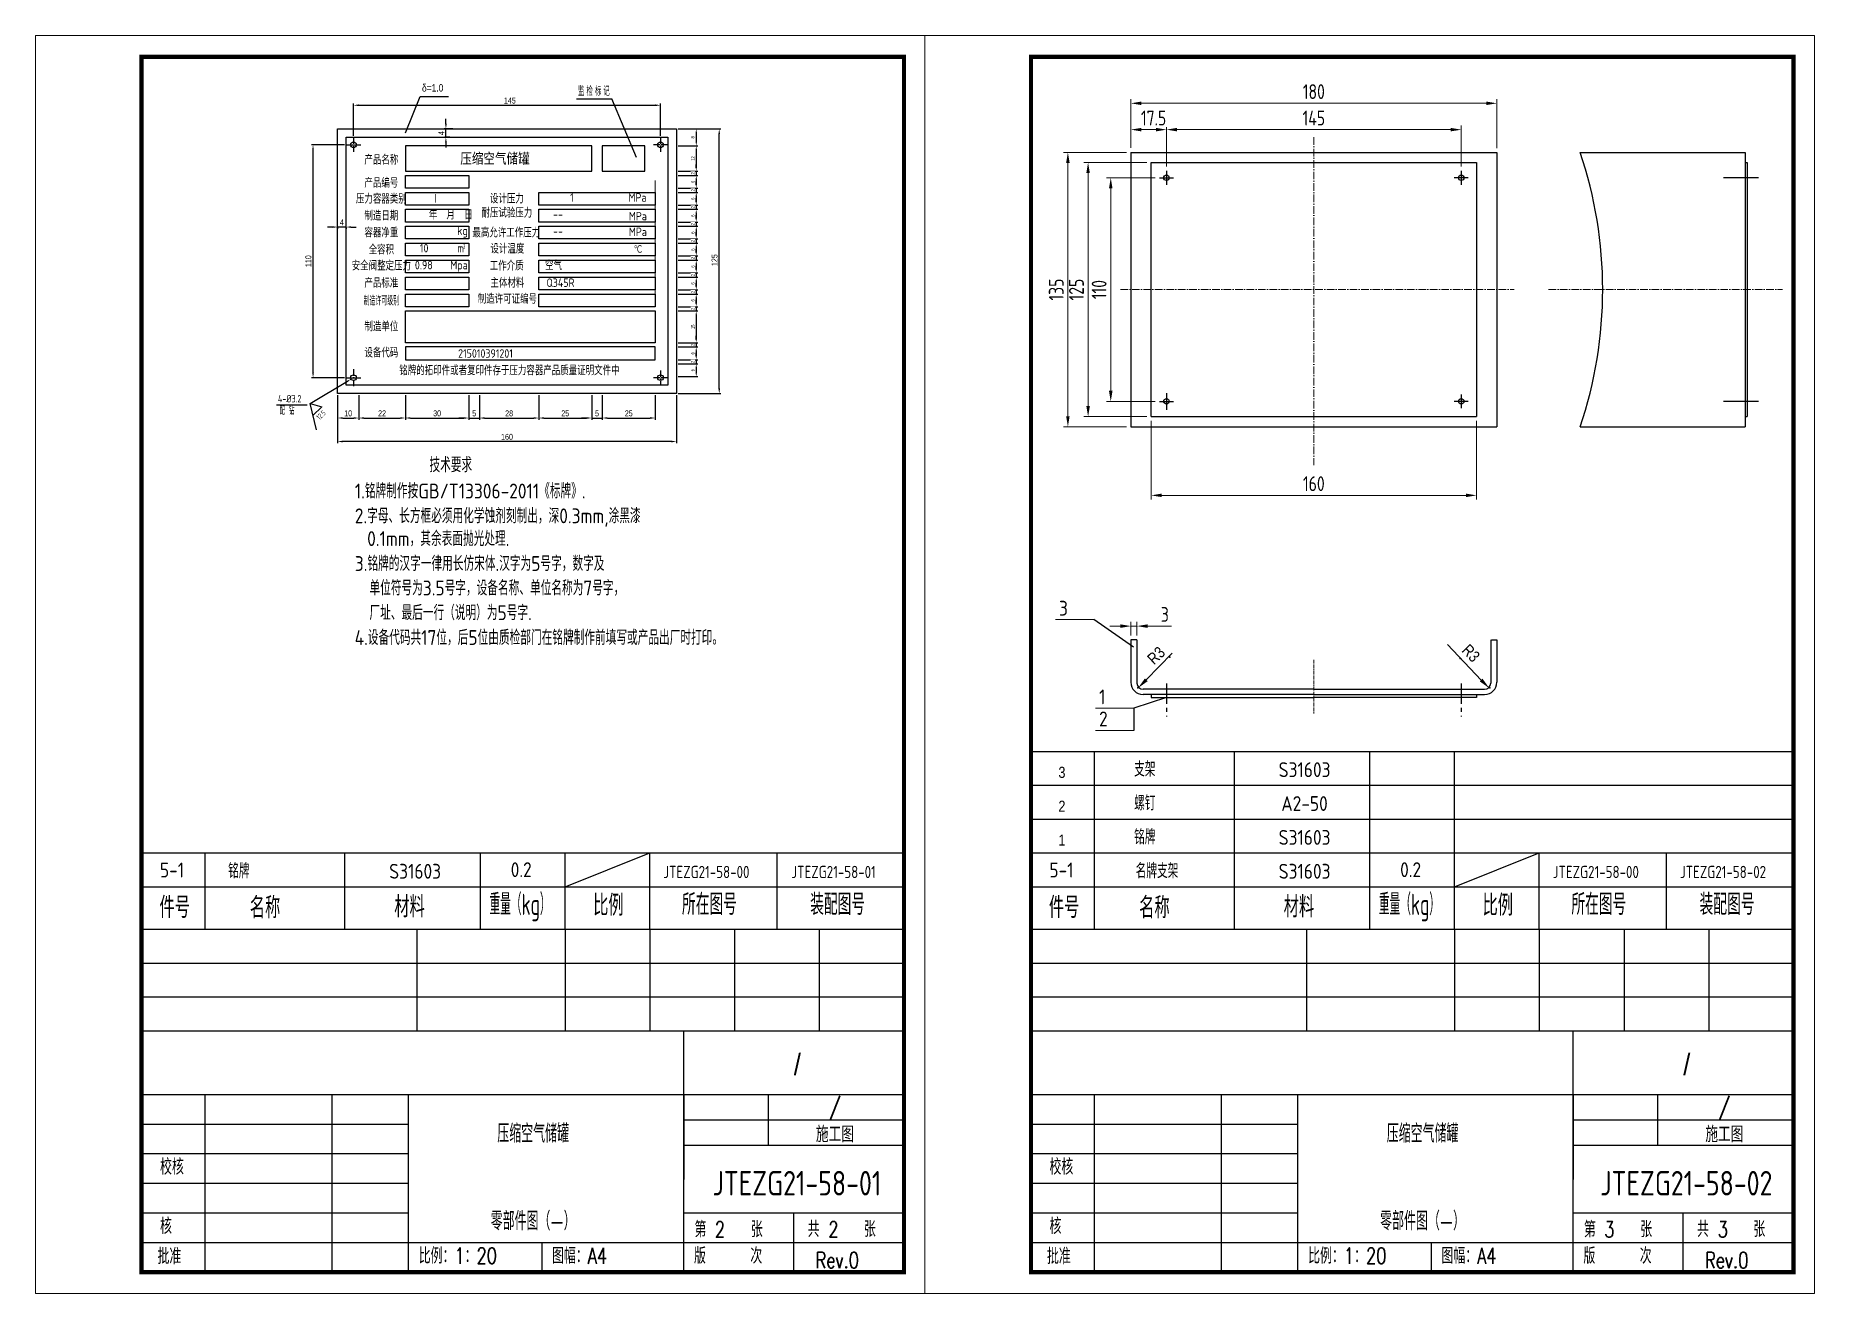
# Model space of a CAD drawing. Header units: millimetres. Extents: x 35105 to 454747, y -53554 to 1224.
# Drawn here: x 446347 to 454747, y -53554 to -47614 of the extents above; entities that cross this region are included whole.
import ezdxf
from ezdxf.enums import TextEntityAlignment as Align

# ---------------------------------------------------------------- set-up
doc = ezdxf.new("R2010")
doc.units = ezdxf.units.MM
doc.linetypes.add('ACAD_ISO10W100', pattern=[18, 12, -3, 0, -3])
doc.linetypes.add('CENTER', pattern=[50.8, 31.75, -6.35, 6.35, -6.35])
doc.layers.get('0').update_dxf_attribs({"lineweight": 18})
doc.layers.get('Defpoints').update_dxf_attribs({"lineweight": 18})
for name, color, linetype, lineweight in [('04细实线', 1, 'Continuous', 13), ('CAXA1', 1, 'CENTER', 18), ('中心线', 1, 'ACAD_ISO10W100', 18), ('中粗线', 4, 'Continuous', 35), ('标注', 7, 'Continuous', 18)]:
    doc.layers.add(name, color=color, linetype=linetype, lineweight=lineweight)
for name, color, linetype in [('11', 1, 'CENTER'), ('12', 2, 'Continuous'), ('13', 3, 'Continuous'), ('16DIM', 3, 'Continuous'), ('BORDER', 7, 'Continuous'), ('DIM', 6, 'Continuous'), ('TXT', 3, 'Continuous'), ('标题栏', 3, 'Continuous')]:
    doc.layers.add(name, color=color, linetype=linetype)
doc.styles.add('HGCAD', font='HGCAD.SHX', dxfattribs={"width": 0.75, "bigfont": 'HGCADHZ.SHX'})
doc.styles.add('HZ', font='gbenor.shx', dxfattribs={"width": 0.9, "bigfont": 'gbcbig.shx'})
doc.styles.add('PC_TEXTSTYLE', font='romans.shx', dxfattribs={"width": 0.8, "bigfont": 'hzfs.shx'})
doc.styles.add('SBHZ', font='tcc_simp.shx', dxfattribs={"width": 0.85, "bigfont": 'tcc_hzdx.shx'})
doc.styles.get("Standard").update_dxf_attribs({"font": 'gbenor.shx', "width": 0.7, "bigfont": 'gbcbig.shx'})
doc.styles.add('样式 1', font='times.ttf', dxfattribs={"width": 0.8})
doc.dimstyles.new('HGCAD$0', dxfattribs={"dimtxt": 3.5, "dimasz": 3, "dimexe": 1, "dimexo": 1, "dimgap": 1, "dimtad": 1, "dimdec": 1, "dimdsep": 46, "dimtxsty": 'HGCAD', "dimcen": 0, "dimadec": 1, "dimazin": 0, "dimtfac": 1, "dimtmove": 0, "dimatfit": 1, "dimfxl": 1, "dimtfill": 1, "dimarcsym": 1})
doc.dimstyles.new('LCR-1-20', dxfattribs={"dimscale": 20, "dimtxt": 3.5, "dimasz": 2.5, "dimexe": 1, "dimexo": 1, "dimgap": 1, "dimtad": 1, "dimdec": 1, "dimdsep": 46, "dimtxsty": 'HZ', "dimcen": 0, "dimclrd": 1, "dimclre": 1, "dimclrt": 1, "dimadec": 1, "dimazin": 2, "dimtm": 1e-09, "dimtfac": 0.5, "dimtdec": 1, "dimtmove": 0, "dimatfit": 3, "dimfxl": 1, "dimtfill": 1, "dimlwd": -1, "dimlwe": -1, "dimarcsym": 1})
doc.dimstyles.get("Standard").update_dxf_attribs({"dimscale": 10, "dimtxt": 3, "dimasz": 2, "dimexe": 2, "dimexo": 0.0625, "dimgap": 1, "dimtad": 0, "dimtih": 1, "dimtoh": 1, "dimdec": 4, "dimzin": 0, "dimdsep": 46, "dimtxsty": 'Standard', "dimcen": 0.09, "dimadec": 0, "dimazin": 0, "dimtfac": 1, "dimtdec": 4, "dimtofl": 0, "dimtmove": 0, "dimatfit": 3, "dimfxl": 1, "dimtolj": 1, "dimtzin": 0, "dimarcsym": 0})

msp = doc.modelspace()

# ---------------------------------------------------------------- texts
at = {"color": 3, "lineweight": 25, "style": 'HZ'}
for s, p in [('技术要求', (448206.64824, -49675.77354)), ('1.铭牌制作按GB/T13306-2011《标牌》.', (447854.1892, -49799.58426)), ('2.字母、长方框必须用化学蚀剂刻制出，深0.3mm,涂黑漆', (447854.1892, -49916.76144)), ('0.1mm，其余表面抛光处理.', (447912.60845, -50024.32546)), ('3.铭牌的汉字一律用长仿宋体.汉字为5号字，数字及', (447854.1892, -50141.96985)), ('单位符号为3.5号字，设备名称、单位名称为7号字，', (447923.38707, -50257.44645)), ('厂址、最后一行（说明）为5号字.', (447923.38707, -50374.15045)), ('4.设备代码共17位，后5位由质检部门在铭牌制作前填写或产品出厂时打印。', (447853.35956, -50491.42526))]:
    msp.add_text(s, height=70, dxfattribs=at).set_placement(p)
at = {"layer": '04细实线', "color": 3, "style": 'HZ'}
for s, height, p in [('3', 70, (451179.53737, -50352.9088)), ('1', 70, (451368.62778, -50771.67017)), ('2', 70, (451368.62778, -50875.89652)), ('支架', 70, (451534.23913, -51113.07779)), ('螺钉', 70, (451534.23913, -51273.02053)), ('铭牌', 70, (451534.23913, -51432.96327)), ('铭牌', 70, (447256.17825, -51592.90601)), ('名牌支架', 70, (451541.57078, -51592.90601)), ('件号', 100, (446931.94458, -51780.51681)), ('名称', 100, (447358.25413, -51781.91718)), ('材料', 100, (448040.62432, -51778.06325)), ('比例', 100, (448979.67872, -51770.3916)), ('件号', 100, (451131.94458, -51780.51681)), ('名称', 100, (451558.25413, -51781.91718)), ('材料', 100, (452240.62432, -51778.06325)), ('比例', 100, (453179.67872, -51770.3916))]:
    msp.add_text(s, height=height, dxfattribs=at).set_placement(p)
for s, p in [('S31603', (452338.96435, -51115.41678)), ('A2-50', (452338.96435, -51275.35952)), ('S31603', (452338.96435, -51435.30226)), ('5-1', (446991.01549, -51589.17556)), ('S31603', (448138.96435, -51595.245)), ('0.2', (448639.93977, -51587.73291)), ('5-1', (451191.01549, -51589.17556)), ('S31603', (452338.96435, -51595.245)), ('0.2', (452839.93977, -51587.73291))]:
    msp.add_text(s, height=70, dxfattribs=at).set_placement(p, align=Align.CENTER)
for s, width, p in [('重量（kg）', 0.7, (448490.20651, -51766.21544)), ('所在图号', 0.9, (449399.09789, -51766.21544)), ('装配图号', 0.9, (450004.44087, -51766.21544)), ('重量（kg）', 0.7, (452690.20651, -51766.21544)), ('所在图号', 0.9, (453599.09789, -51766.21544)), ('装配图号', 0.9, (454204.44087, -51766.21544))]:
    msp.add_text(s, height=100, dxfattribs=dict(at, width=width)).set_placement(p)
at = {"layer": '13', "style": 'SBHZ', "width": 0.85}
msp.add_text('δ=1.0', height=35, dxfattribs=at).set_placement((448171.44848, -47860.57708), align=Align.MIDDLE_LEFT)
at = {"layer": '13', "style": 'HZ'}
for s, p in [('产品名称', (447979.57336, -48222.50837)), ('产品编号', (447979.57336, -48331.48488)), ('压力容器类别', (447979.57336, -48406.69717)), ('Ⅰ', (448235.79099, -48406.69717)), ('设计压力', (448572.18523, -48405.70515)), ('制造日期', (447979.57336, -48486.28767)), ('耐压试验压力', (448572.18523, -48472.80973)), ('容器净重', (447979.57336, -48566.26602)), ('最高允许工作压力', (448569.46502, -48566.19729)), ('全容积', (447979.57336, -48646.85734)), ('设计温度', (448574.63886, -48642.35616)), ('安全阀整定压力', (447979.57336, -48722.40289)), ('工作介质', (448571.36601, -48722.61833)), ('产品标准', (447979.57336, -48804.0761)), ('主体材料', (448574.75982, -48803.67205)), ('制造许可证编号', (448574.75982, -48879.1722)), ('制造单位', (447979.57336, -49009.4752)), ('设备代码', (447979.57336, -49133.25652))]:
    msp.add_text(s, height=40, dxfattribs=at).set_placement(p, align=Align.CENTER)
for s, p in [('1', (448871.19821, -48398.312)), ('MPa', (449146.19821, -48398.312)), ('年  月  日', (448203.78913, -48481.82023)), ('--', (448790.52846, -48477.68517)), ('MPa', (449148.12607, -48486.15781)), ('kg', (448337.74571, -48555.4048)), ('--', (448790.52846, -48557.68517)), ('MPa', (449148.12607, -48560.53372)), ('10', (448161.45347, -48637.45005)), ('m', (448337.74571, -48637.45005)), ('0.98', (448137.90731, -48717.45005)), ('Mpa', (448304.86647, -48717.45005)), ('空气', (448752.76005, -48720.53372)), ('Q345R', (448759.34166, -48800.53372)), ('215010391201', (448342.0288, -49134.96789)), ('铭牌的拓印件或者复印件存于压力容器产品质量证明文件中', (448064.2497, -49216.90698))]:
    msp.add_text(s, height=40, dxfattribs=at).set_placement(p)
at = {"layer": '13', "width": 0.75}
for s, height, p in [('3', 20, (448364.99969, -48619.67029)), ('℃', 35, (449171.89259, -48638.94074)), ('配 钻', 35, (447498.80253, -49403.57629))]:
    msp.add_text(s, height=height, dxfattribs=at).set_placement(p)
at = {"layer": '13', "width": 0.7}
msp.add_text('制造许可级别', height=40, dxfattribs=at).set_placement((447979.57336, -48887.63915), align=Align.CENTER)
at = {"layer": '13', "width": 0.75}
msp.add_text('4-%%C3.2', height=35, dxfattribs=at).set_placement((447491.11168, -49328.68265), align=Align.MIDDLE_LEFT)
at = {"layer": '13', "color": 3, "ltscale": 0.8, "width": 0.75}
msp.add_text('12.5', height=25, rotation=44.043570813, dxfattribs=at).set_placement((447694.81618, -49405.64551), align=Align.MIDDLE)
at = {"layer": '16DIM', "color": 3, "insert": (453124.71122, -50530.20368), "char_height": 54.428134, "attachment_point": 5, "rotation": 313.93713476, "style": 'SBHZ'}
msp.add_mtext('R3', dxfattribs=at)
at = {"layer": 'TXT'}
for s, height, style, width, p in [('3', 52.5, 'SBHZ', 0.85, (451176.72641, -51119.19307)), ('2', 52.5, 'SBHZ', 0.85, (451176.72641, -51279.13582)), ('1', 52.5, 'SBHZ', 0.85, (451176.72641, -51439.07856)), (' 校核', 75, 'PC_TEXTSTYLE', 0.75, (446895.98007, -52993.27075)), (' 校核', 75, 'PC_TEXTSTYLE', 0.75, (451095.98007, -52993.27075)), (' 核', 75, 'PC_TEXTSTYLE', 0.75, (446895.98007, -53273.27075)), ('第     张', 75, 'PC_TEXTSTYLE', 0.75, (449458.27956, -53288.63142)), ('2', 75, 'PC_TEXTSTYLE', 0.75, (449554.26787, -53288.63142)), ('共     张', 75, 'PC_TEXTSTYLE', 0.75, (449992.42592, -53287.25642)), ('2', 75, 'PC_TEXTSTYLE', 0.75, (450090.21193, -53288.63142)), (' 核', 75, 'PC_TEXTSTYLE', 0.75, (451095.98007, -53273.27075)), ('第     张', 75, 'PC_TEXTSTYLE', 0.75, (453658.27956, -53288.63142)), ('3', 75, 'PC_TEXTSTYLE', 0.75, (453754.26787, -53288.63142)), ('共     张', 75, 'PC_TEXTSTYLE', 0.75, (454192.42592, -53287.25642)), ('3', 75, 'PC_TEXTSTYLE', 0.75, (454290.21193, -53288.63142)), ('批准', 75, 'PC_TEXTSTYLE', 0.75, (446922.455, -53415.58701)), ('比例：1：20', 75, 'PC_TEXTSTYLE', 0.75, (448155.98007, -53413.27075)), ('图幅：A4', 75, 'PC_TEXTSTYLE', 0.75, (448785.41693, -53413.27075)), ('版     次', 75, 'PC_TEXTSTYLE', 0.75, (449455.98007, -53413.27075)), ('批准', 75, 'PC_TEXTSTYLE', 0.75, (451122.455, -53415.58701)), ('比例：1：20', 75, 'PC_TEXTSTYLE', 0.75, (452355.98007, -53413.27075)), ('图幅：A4', 75, 'PC_TEXTSTYLE', 0.75, (452985.41693, -53413.27075)), ('版     次', 75, 'PC_TEXTSTYLE', 0.75, (453655.98007, -53413.27075)), ('Rev.0', 75, 'PC_TEXTSTYLE', 0.75, (450030.02297, -53434.2095)), ('Rev.0', 75, 'PC_TEXTSTYLE', 0.75, (454230.02297, -53434.2095))]:
    msp.add_text(s, height=height, dxfattribs=dict(at, style=style, width=width)).set_placement(p)
for s, height, style, width, p in [('JTEZG21-58-00', 58.0000019, 'HZ', 0.9, (449514.50287, -51563.43734)), ('JTEZG21-58-01', 58.0000019, 'HZ', 0.9, (450115.19696, -51563.43734)), ('JTEZG21-58-00', 58.0000019, 'HZ', 0.9, (453714.50287, -51563.43734)), ('JTEZG21-58-02', 58.0000019, 'HZ', 0.9, (454315.19696, -51563.43734)), ('/', 100, 'SBHZ', 0.9, (449943.84161, -52470.78391)), ('/', 100, 'SBHZ', 0.9, (454143.84161, -52470.78391)), ('/', 75, 'PC_TEXTSTYLE', 0.8, (450121.52295, -52678.11757)), ('/', 75, 'PC_TEXTSTYLE', 0.8, (454321.52295, -52678.11757)), ('压缩空气储罐', 87.000003, 'HZ', 0.9, (448696.36422, -52793.28647)), ('压缩空气储罐', 87.000003, 'HZ', 0.9, (452896.36422, -52793.28647)), ('施工图', 75, 'PC_TEXTSTYLE', 0.8, (450121.52295, -52798.11757)), ('施工图', 75, 'PC_TEXTSTYLE', 0.8, (454321.52295, -52798.11757)), ('JTEZG21-58-01', 116.0000038, 'HZ', 0.9, (449941.74108, -53033.02643)), ('JTEZG21-58-02', 116.0000038, 'HZ', 0.9, (454141.74108, -53033.02643)), ('零部件图（—）', 87.000003, 'HZ', 0.9, (448696.36422, -53207.08375)), ('零部件图（—）', 87.000003, 'HZ', 0.9, (452896.36422, -53207.08375))]:
    msp.add_text(s, height=height, dxfattribs=dict(at, style=style, width=width)).set_placement(p, align=Align.MIDDLE)

# ---------------------------------------------------------------- blocks, each defined once
blk = doc.blocks.new('*D188')
at = {"layer": 'Defpoints', "color": 0, "ltscale": 8, "transparency": 16777216}
for p in [(447656.9, -48129.2), (447813.9, -48129.2), (447813.9, -49229.2)]:
    blk.add_point(p, dxfattribs=at)
at = {"layer": '标注', "color": 0, "lineweight": -2, "ltscale": 8, "transparency": 16777216}
for p, q in [((447805.9, -48129.2), (447648.9, -48129.2)), ((447656.9, -49205.2), (447656.9, -48153.2)), ((447805.9, -49229.2), (447648.9, -49229.2))]:
    blk.add_line(p, q, dxfattribs=at)
at = {"layer": '标注', "color": 0, "ltscale": 8, "transparency": 16777216}
for points in [[(447652.9, -48153.2), (447660.9, -48153.2), (447656.9, -48129.2)], [(447652.9, -49205.2), (447660.9, -49205.2), (447656.9, -49229.2)]]:
    blk.add_solid(points, dxfattribs=at)
at = {"layer": '标注', "color": 0, "ltscale": 8, "transparency": 16777216, "insert": (447634.9, -48678.9), "char_height": 28, "attachment_point": 5, "rotation": 90, "style": 'HGCAD', "bg_fill": 3, "box_fill_scale": 1.1, "bg_fill_color": 256, "bg_fill_true_color": 13158600, "bg_fill_transparency": 307}
blk.add_mtext('110', dxfattribs=at)
blk = doc.blocks.new('*D189')
at = {"layer": 'Defpoints', "color": 0, "ltscale": 8, "transparency": 16777216}
for p in [(449297.9, -47942.7), (447847.9, -48095.2), (449297.9, -48095.2)]:
    blk.add_point(p, dxfattribs=at)
at = {"layer": '标注', "color": 0, "lineweight": -2, "ltscale": 8, "transparency": 16777216}
for p, q in [((447847.9, -48087.2), (447847.9, -47934.7)), ((447871.9, -47942.7), (449273.9, -47942.7)), ((449297.9, -48087.2), (449297.9, -47934.7))]:
    blk.add_line(p, q, dxfattribs=at)
at = {"layer": '标注', "color": 0, "ltscale": 8, "transparency": 16777216}
for points in [[(447871.9, -47938.7), (447871.9, -47946.7), (447847.9, -47942.7)], [(449273.9, -47938.7), (449273.9, -47946.7), (449297.9, -47942.7)]]:
    blk.add_solid(points, dxfattribs=at)
at = {"layer": '标注', "color": 0, "ltscale": 8, "transparency": 16777216, "insert": (448586.3, -47920.7), "char_height": 28, "attachment_point": 5, "style": 'HGCAD', "bg_fill": 3, "box_fill_scale": 1.1, "bg_fill_color": 256, "bg_fill_true_color": 13158600, "bg_fill_transparency": 1907}
blk.add_mtext('145', dxfattribs=at)
blk = doc.blocks.new('*D190')
at = {"layer": 'Defpoints', "color": 0, "ltscale": 8, "transparency": 16777216}
for p in [(449372.9, -48054.2), (449575, -48054.2), (449372.9, -49304.2)]:
    blk.add_point(p, dxfattribs=at)
at = {"layer": '标注', "color": 0, "lineweight": -2, "ltscale": 8, "transparency": 16777216}
for p, q in [((449380.9, -48054.2), (449583, -48054.2)), ((449575, -49280.2), (449575, -48078.2)), ((449380.9, -49304.2), (449583, -49304.2))]:
    blk.add_line(p, q, dxfattribs=at)
at = {"layer": '标注', "color": 0, "ltscale": 8, "transparency": 16777216}
for points in [[(449571, -48078.2), (449579, -48078.2), (449575, -48054.2)], [(449571, -49280.2), (449579, -49280.2), (449575, -49304.2)]]:
    blk.add_solid(points, dxfattribs=at)
at = {"layer": '标注', "color": 0, "ltscale": 8, "transparency": 16777216, "insert": (449553, -48674.2), "char_height": 28, "attachment_point": 5, "rotation": 90, "style": 'HGCAD', "bg_fill": 3, "box_fill_scale": 1.1, "bg_fill_color": 256, "bg_fill_true_color": 13158600, "bg_fill_transparency": 1637}
blk.add_mtext('125', dxfattribs=at)
blk = doc.blocks.new('*D155')
at = {"layer": 'Defpoints', "color": 0, "ltscale": 8, "transparency": 16777216}
for p in [(449372.9, -48054.2), (449372.9, -48134.2)]:
    blk.add_point(p, dxfattribs=at)
at = {"layer": '标注', "color": 0, "lineweight": -2, "ltscale": 8, "transparency": 16777216}
for p, q in [((449380.9, -48054.2), (449474.5, -48054.2)), ((449466.5, -48070.2), (449466.5, -48118.2)), ((449380.9, -48134.2), (449474.5, -48134.2))]:
    blk.add_line(p, q, dxfattribs=at)
at = {"layer": '标注', "color": 0, "ltscale": 8, "transparency": 16777216}
for points in [[(449463.8, -48070.2), (449469.1, -48070.2), (449466.5, -48054.2)], [(449463.8, -48118.2), (449469.1, -48118.2), (449466.5, -48134.2)]]:
    blk.add_solid(points, dxfattribs=at)
at = {"layer": '标注', "color": 0, "ltscale": 8, "transparency": 16777216, "insert": (449450.5, -48094.2), "char_height": 16, "attachment_point": 5, "rotation": 90, "style": 'HGCAD', "bg_fill": 3, "box_fill_scale": 1.1, "bg_fill_color": 256, "bg_fill_true_color": 13158600, "bg_fill_transparency": 8147}
blk.add_mtext('8', dxfattribs=at)
at = {"layer": 'Defpoints', "color": 0, "ltscale": 8, "transparency": 16777216}
blk.add_point((449466.5, -48134.2), dxfattribs=at)
blk = doc.blocks.new('*D156')
at = {"layer": 'Defpoints', "color": 0, "ltscale": 8, "transparency": 16777216}
for p in [(449372.9, -48134.2), (449372.9, -48254.2), (449466.5, -48254.2)]:
    blk.add_point(p, dxfattribs=at)
at = {"layer": '标注', "color": 0, "lineweight": -2, "ltscale": 8, "transparency": 16777216}
for p, q in [((449380.9, -48134.2), (449474.5, -48134.2)), ((449466.5, -48150.2), (449466.5, -48238.2)), ((449380.9, -48254.2), (449474.5, -48254.2))]:
    blk.add_line(p, q, dxfattribs=at)
at = {"layer": '标注', "color": 0, "ltscale": 8, "transparency": 16777216}
for points in [[(449463.8, -48150.2), (449469.1, -48150.2), (449466.5, -48134.2)], [(449463.8, -48238.2), (449469.1, -48238.2), (449466.5, -48254.2)]]:
    blk.add_solid(points, dxfattribs=at)
at = {"layer": '标注', "color": 0, "ltscale": 8, "transparency": 16777216, "insert": (449450.5, -48194.2), "char_height": 16, "attachment_point": 5, "rotation": 90, "style": 'HGCAD', "bg_fill": 3, "box_fill_scale": 1.1, "bg_fill_color": 256, "bg_fill_true_color": 13158600, "bg_fill_transparency": 1307}
blk.add_mtext('12', dxfattribs=at)
blk = doc.blocks.new('*D157')
at = {"layer": 'Defpoints', "color": 0, "ltscale": 8, "transparency": 16777216}
for p in [(449372.9, -48254.2), (449372.9, -48274.2)]:
    blk.add_point(p, dxfattribs=at)
at = {"layer": '标注', "color": 0, "lineweight": -2, "ltscale": 8, "transparency": 16777216}
for p, q in [((449380.9, -48254.2), (449474.5, -48254.2)), ((449380.9, -48274.2), (449474.5, -48274.2)), ((449466.5, -48238.2), (449466.5, -48222.2)), ((449466.5, -48254.2), (449466.5, -48274.2)), ((449466.5, -48290.2), (449466.5, -48306.2))]:
    blk.add_line(p, q, dxfattribs=at)
at = {"layer": '标注', "color": 0, "ltscale": 8, "transparency": 16777216}
for points in [[(449463.8, -48238.2), (449469.1, -48238.2), (449466.5, -48254.2)], [(449463.8, -48290.2), (449469.1, -48290.2), (449466.5, -48274.2)]]:
    blk.add_solid(points, dxfattribs=at)
at = {"layer": '标注', "color": 0, "ltscale": 8, "transparency": 16777216, "insert": (449450.5, -48264.2), "char_height": 16, "attachment_point": 5, "rotation": 90, "style": 'HGCAD', "bg_fill": 3, "box_fill_scale": 1.1, "bg_fill_color": 256, "bg_fill_true_color": 13158600, "bg_fill_transparency": 2937}
blk.add_mtext('2', dxfattribs=at)
at = {"layer": 'Defpoints', "color": 0, "ltscale": 8, "transparency": 16777216}
blk.add_point((449466.5, -48274.2), dxfattribs=at)
blk = doc.blocks.new('*D158')
at = {"layer": 'Defpoints', "color": 0, "ltscale": 8, "transparency": 16777216}
for p in [(449372.9, -48274.2), (449372.9, -48334.2)]:
    blk.add_point(p, dxfattribs=at)
at = {"layer": '标注', "color": 0, "lineweight": -2, "ltscale": 8, "transparency": 16777216}
for p, q in [((449380.9, -48274.2), (449474.5, -48274.2)), ((449466.5, -48290.2), (449466.5, -48318.2)), ((449380.9, -48334.2), (449474.5, -48334.2))]:
    blk.add_line(p, q, dxfattribs=at)
at = {"layer": '标注', "color": 0, "ltscale": 8, "transparency": 16777216}
for points in [[(449463.8, -48290.2), (449469.1, -48290.2), (449466.5, -48274.2)], [(449463.8, -48318.2), (449469.1, -48318.2), (449466.5, -48334.2)]]:
    blk.add_solid(points, dxfattribs=at)
at = {"layer": '标注', "color": 0, "ltscale": 8, "transparency": 16777216, "insert": (449450.5, -48304.2), "char_height": 16, "attachment_point": 5, "rotation": 90, "style": 'HGCAD', "bg_fill": 3, "box_fill_scale": 1.1, "bg_fill_color": 256, "bg_fill_true_color": 13158600, "bg_fill_transparency": 5687}
blk.add_mtext('6', dxfattribs=at)
at = {"layer": 'Defpoints', "color": 0, "ltscale": 8, "transparency": 16777216}
blk.add_point((449466.5, -48334.2), dxfattribs=at)
blk = doc.blocks.new('*D159')
at = {"layer": 'Defpoints', "color": 0, "ltscale": 8, "transparency": 16777216}
for p in [(449372.9, -48334.2), (449372.9, -48354.2)]:
    blk.add_point(p, dxfattribs=at)
at = {"layer": '标注', "color": 0, "lineweight": -2, "ltscale": 8, "transparency": 16777216}
for p, q in [((449380.9, -48334.2), (449474.5, -48334.2)), ((449380.9, -48354.2), (449474.5, -48354.2)), ((449466.5, -48318.2), (449466.5, -48302.2)), ((449466.5, -48334.2), (449466.5, -48354.2)), ((449466.5, -48370.2), (449466.5, -48386.2))]:
    blk.add_line(p, q, dxfattribs=at)
at = {"layer": '标注', "color": 0, "ltscale": 8, "transparency": 16777216}
for points in [[(449463.8, -48318.2), (449469.1, -48318.2), (449466.5, -48334.2)], [(449463.8, -48370.2), (449469.1, -48370.2), (449466.5, -48354.2)]]:
    blk.add_solid(points, dxfattribs=at)
at = {"layer": '标注', "color": 0, "ltscale": 8, "transparency": 16777216, "insert": (449450.5, -48344.2), "char_height": 16, "attachment_point": 5, "rotation": 90, "style": 'HGCAD', "bg_fill": 3, "box_fill_scale": 1.1, "bg_fill_color": 256, "bg_fill_true_color": 13158600, "bg_fill_transparency": 2317}
blk.add_mtext('2', dxfattribs=at)
at = {"layer": 'Defpoints', "color": 0, "ltscale": 8, "transparency": 16777216}
blk.add_point((449466.5, -48354.2), dxfattribs=at)
blk = doc.blocks.new('*D160')
at = {"layer": 'Defpoints', "color": 0, "ltscale": 8, "transparency": 16777216}
for p in [(449372.9, -48354.2), (449372.9, -48414.2)]:
    blk.add_point(p, dxfattribs=at)
at = {"layer": '标注', "color": 0, "lineweight": -2, "ltscale": 8, "transparency": 16777216}
for p, q in [((449380.9, -48354.2), (449474.5, -48354.2)), ((449466.5, -48370.2), (449466.5, -48398.2)), ((449380.9, -48414.2), (449474.5, -48414.2))]:
    blk.add_line(p, q, dxfattribs=at)
at = {"layer": '标注', "color": 0, "ltscale": 8, "transparency": 16777216}
for points in [[(449463.8, -48370.2), (449469.1, -48370.2), (449466.5, -48354.2)], [(449463.8, -48398.2), (449469.1, -48398.2), (449466.5, -48414.2)]]:
    blk.add_solid(points, dxfattribs=at)
at = {"layer": '标注', "color": 0, "ltscale": 8, "transparency": 16777216, "insert": (449450.5, -48384.2), "char_height": 16, "attachment_point": 5, "rotation": 90, "style": 'HGCAD', "bg_fill": 3, "box_fill_scale": 1.1, "bg_fill_color": 256, "bg_fill_true_color": 13158600, "bg_fill_transparency": 5577}
blk.add_mtext('6', dxfattribs=at)
at = {"layer": 'Defpoints', "color": 0, "ltscale": 8, "transparency": 16777216}
blk.add_point((449466.5, -48414.2), dxfattribs=at)
blk = doc.blocks.new('*D161')
at = {"layer": 'Defpoints', "color": 0, "ltscale": 8, "transparency": 16777216}
for p in [(449372.9, -48414.2), (449372.9, -48434.2)]:
    blk.add_point(p, dxfattribs=at)
at = {"layer": '标注', "color": 0, "lineweight": -2, "ltscale": 8, "transparency": 16777216}
for p, q in [((449466.5, -48398.2), (449466.5, -48382.2)), ((449380.9, -48414.2), (449474.5, -48414.2)), ((449380.9, -48434.2), (449474.5, -48434.2)), ((449466.5, -48414.2), (449466.5, -48434.2)), ((449466.5, -48450.2), (449466.5, -48466.2))]:
    blk.add_line(p, q, dxfattribs=at)
at = {"layer": '标注', "color": 0, "ltscale": 8, "transparency": 16777216}
for points in [[(449463.8, -48398.2), (449469.1, -48398.2), (449466.5, -48414.2)], [(449463.8, -48450.2), (449469.1, -48450.2), (449466.5, -48434.2)]]:
    blk.add_solid(points, dxfattribs=at)
at = {"layer": '标注', "color": 0, "ltscale": 8, "transparency": 16777216, "insert": (449450.5, -48424.2), "char_height": 16, "attachment_point": 5, "rotation": 90, "style": 'HGCAD', "bg_fill": 3, "box_fill_scale": 1.1, "bg_fill_color": 256, "bg_fill_true_color": 13158600, "bg_fill_transparency": 1762}
blk.add_mtext('2', dxfattribs=at)
at = {"layer": 'Defpoints', "color": 0, "ltscale": 8, "transparency": 16777216}
blk.add_point((449466.5, -48434.2), dxfattribs=at)
blk = doc.blocks.new('*D162')
at = {"layer": 'Defpoints', "color": 0, "ltscale": 8, "transparency": 16777216}
for p in [(449372.9, -48434.2), (449372.9, -48494.2)]:
    blk.add_point(p, dxfattribs=at)
at = {"layer": '标注', "color": 0, "lineweight": -2, "ltscale": 8, "transparency": 16777216}
for p, q in [((449380.9, -48434.2), (449474.5, -48434.2)), ((449466.5, -48450.2), (449466.5, -48478.2)), ((449380.9, -48494.2), (449474.5, -48494.2))]:
    blk.add_line(p, q, dxfattribs=at)
at = {"layer": '标注', "color": 0, "ltscale": 8, "transparency": 16777216}
for points in [[(449463.8, -48450.2), (449469.1, -48450.2), (449466.5, -48434.2)], [(449463.8, -48478.2), (449469.1, -48478.2), (449466.5, -48494.2)]]:
    blk.add_solid(points, dxfattribs=at)
at = {"layer": '标注', "color": 0, "ltscale": 8, "transparency": 16777216, "insert": (449450.5, -48464.2), "char_height": 16, "attachment_point": 5, "rotation": 90, "style": 'HGCAD', "bg_fill": 3, "box_fill_scale": 1.1, "bg_fill_color": 256, "bg_fill_true_color": 13158600, "bg_fill_transparency": 7537}
blk.add_mtext('6', dxfattribs=at)
at = {"layer": 'Defpoints', "color": 0, "ltscale": 8, "transparency": 16777216}
blk.add_point((449466.5, -48494.2), dxfattribs=at)
blk = doc.blocks.new('*D163')
at = {"layer": 'Defpoints', "color": 0, "ltscale": 8, "transparency": 16777216}
for p in [(449372.9, -48494.2), (449372.9, -48514.2)]:
    blk.add_point(p, dxfattribs=at)
at = {"layer": '标注', "color": 0, "lineweight": -2, "ltscale": 8, "transparency": 16777216}
for p, q in [((449466.5, -48478.2), (449466.5, -48462.2)), ((449380.9, -48494.2), (449474.5, -48494.2)), ((449380.9, -48514.2), (449474.5, -48514.2)), ((449466.5, -48494.2), (449466.5, -48514.2)), ((449466.5, -48530.2), (449466.5, -48546.2))]:
    blk.add_line(p, q, dxfattribs=at)
at = {"layer": '标注', "color": 0, "ltscale": 8, "transparency": 16777216}
for points in [[(449463.8, -48478.2), (449469.1, -48478.2), (449466.5, -48494.2)], [(449463.8, -48530.2), (449469.1, -48530.2), (449466.5, -48514.2)]]:
    blk.add_solid(points, dxfattribs=at)
at = {"layer": '标注', "color": 0, "ltscale": 8, "transparency": 16777216, "insert": (449450.5, -48504.2), "char_height": 16, "attachment_point": 5, "rotation": 90, "style": 'HGCAD', "bg_fill": 3, "box_fill_scale": 1.1, "bg_fill_color": 256, "bg_fill_true_color": 13158600, "bg_fill_transparency": 642}
blk.add_mtext('2', dxfattribs=at)
at = {"layer": 'Defpoints', "color": 0, "ltscale": 8, "transparency": 16777216}
blk.add_point((449466.5, -48514.2), dxfattribs=at)
blk = doc.blocks.new('*D164')
at = {"layer": 'Defpoints', "color": 0, "ltscale": 8, "transparency": 16777216}
for p in [(449372.9, -48514.2), (449372.9, -48574.2)]:
    blk.add_point(p, dxfattribs=at)
at = {"layer": '标注', "color": 0, "lineweight": -2, "ltscale": 8, "transparency": 16777216}
for p, q in [((449380.9, -48514.2), (449474.5, -48514.2)), ((449466.5, -48530.2), (449466.5, -48558.2)), ((449380.9, -48574.2), (449474.5, -48574.2))]:
    blk.add_line(p, q, dxfattribs=at)
at = {"layer": '标注', "color": 0, "ltscale": 8, "transparency": 16777216}
for points in [[(449463.8, -48530.2), (449469.1, -48530.2), (449466.5, -48514.2)], [(449463.8, -48558.2), (449469.1, -48558.2), (449466.5, -48574.2)]]:
    blk.add_solid(points, dxfattribs=at)
at = {"layer": '标注', "color": 0, "ltscale": 8, "transparency": 16777216, "insert": (449450.5, -48544.2), "char_height": 16, "attachment_point": 5, "rotation": 90, "style": 'HGCAD', "bg_fill": 3, "box_fill_scale": 1.1, "bg_fill_color": 256, "bg_fill_true_color": 13158600, "bg_fill_transparency": 3657}
blk.add_mtext('6', dxfattribs=at)
at = {"layer": 'Defpoints', "color": 0, "ltscale": 8, "transparency": 16777216}
blk.add_point((449466.5, -48574.2), dxfattribs=at)
blk = doc.blocks.new('*D165')
at = {"layer": 'Defpoints', "color": 0, "ltscale": 8, "transparency": 16777216}
for p in [(449372.9, -48574.2), (449372.9, -48594.2)]:
    blk.add_point(p, dxfattribs=at)
at = {"layer": '标注', "color": 0, "lineweight": -2, "ltscale": 8, "transparency": 16777216}
for p, q in [((449466.5, -48558.2), (449466.5, -48542.2)), ((449380.9, -48574.2), (449474.5, -48574.2)), ((449380.9, -48594.2), (449474.5, -48594.2)), ((449466.5, -48574.2), (449466.5, -48594.2)), ((449466.5, -48610.2), (449466.5, -48626.2))]:
    blk.add_line(p, q, dxfattribs=at)
at = {"layer": '标注', "color": 0, "ltscale": 8, "transparency": 16777216}
for points in [[(449463.8, -48558.2), (449469.1, -48558.2), (449466.5, -48574.2)], [(449463.8, -48610.2), (449469.1, -48610.2), (449466.5, -48594.2)]]:
    blk.add_solid(points, dxfattribs=at)
at = {"layer": '标注', "color": 0, "ltscale": 8, "transparency": 16777216, "insert": (449450.5, -48584.2), "char_height": 16, "attachment_point": 5, "rotation": 90, "style": 'HGCAD', "bg_fill": 3, "box_fill_scale": 1.1, "bg_fill_color": 256, "bg_fill_true_color": 13158600, "bg_fill_transparency": 7182}
blk.add_mtext('2', dxfattribs=at)
at = {"layer": 'Defpoints', "color": 0, "ltscale": 8, "transparency": 16777216}
blk.add_point((449466.5, -48594.2), dxfattribs=at)
blk = doc.blocks.new('*D166')
at = {"layer": 'Defpoints', "color": 0, "ltscale": 8, "transparency": 16777216}
for p in [(449372.9, -48594.2), (449372.9, -48654.2)]:
    blk.add_point(p, dxfattribs=at)
at = {"layer": '标注', "color": 0, "lineweight": -2, "ltscale": 8, "transparency": 16777216}
for p, q in [((449380.9, -48594.2), (449474.5, -48594.2)), ((449466.5, -48610.2), (449466.5, -48638.2)), ((449380.9, -48654.2), (449474.5, -48654.2))]:
    blk.add_line(p, q, dxfattribs=at)
at = {"layer": '标注', "color": 0, "ltscale": 8, "transparency": 16777216}
for points in [[(449463.8, -48610.2), (449469.1, -48610.2), (449466.5, -48594.2)], [(449463.8, -48638.2), (449469.1, -48638.2), (449466.5, -48654.2)]]:
    blk.add_solid(points, dxfattribs=at)
at = {"layer": '标注', "color": 0, "ltscale": 8, "transparency": 16777216, "insert": (449450.5, -48624.2), "char_height": 16, "attachment_point": 5, "rotation": 90, "style": 'HGCAD', "bg_fill": 3, "box_fill_scale": 1.1, "bg_fill_color": 256, "bg_fill_true_color": 13158600, "bg_fill_transparency": 6632}
blk.add_mtext('6', dxfattribs=at)
at = {"layer": 'Defpoints', "color": 0, "ltscale": 8, "transparency": 16777216}
blk.add_point((449466.5, -48654.2), dxfattribs=at)
blk = doc.blocks.new('*D167')
at = {"layer": 'Defpoints', "color": 0, "ltscale": 8, "transparency": 16777216}
for p in [(449372.9, -48654.2), (449372.9, -48674.2)]:
    blk.add_point(p, dxfattribs=at)
at = {"layer": '标注', "color": 0, "lineweight": -2, "ltscale": 8, "transparency": 16777216}
for p, q in [((449466.5, -48638.2), (449466.5, -48622.2)), ((449380.9, -48654.2), (449474.5, -48654.2)), ((449380.9, -48674.2), (449474.5, -48674.2)), ((449466.5, -48654.2), (449466.5, -48674.2)), ((449466.5, -48690.2), (449466.5, -48706.2))]:
    blk.add_line(p, q, dxfattribs=at)
at = {"layer": '标注', "color": 0, "ltscale": 8, "transparency": 16777216}
for points in [[(449463.8, -48638.2), (449469.1, -48638.2), (449466.5, -48654.2)], [(449463.8, -48690.2), (449469.1, -48690.2), (449466.5, -48674.2)]]:
    blk.add_solid(points, dxfattribs=at)
at = {"layer": '标注', "color": 0, "ltscale": 8, "transparency": 16777216, "insert": (449450.5, -48664.2), "char_height": 16, "attachment_point": 5, "rotation": 90, "style": 'HGCAD', "bg_fill": 3, "box_fill_scale": 1.1, "bg_fill_color": 256, "bg_fill_true_color": 13158600, "bg_fill_transparency": 3767}
blk.add_mtext('2', dxfattribs=at)
at = {"layer": 'Defpoints', "color": 0, "ltscale": 8, "transparency": 16777216}
blk.add_point((449466.5, -48674.2), dxfattribs=at)
blk = doc.blocks.new('*D168')
at = {"layer": 'Defpoints', "color": 0, "ltscale": 8, "transparency": 16777216}
for p in [(449372.9, -48674.2), (449372.9, -48734.2)]:
    blk.add_point(p, dxfattribs=at)
at = {"layer": '标注', "color": 0, "lineweight": -2, "ltscale": 8, "transparency": 16777216}
for p, q in [((449380.9, -48674.2), (449474.5, -48674.2)), ((449466.5, -48690.2), (449466.5, -48718.2)), ((449380.9, -48734.2), (449474.5, -48734.2))]:
    blk.add_line(p, q, dxfattribs=at)
at = {"layer": '标注', "color": 0, "ltscale": 8, "transparency": 16777216}
for points in [[(449463.8, -48690.2), (449469.1, -48690.2), (449466.5, -48674.2)], [(449463.8, -48718.2), (449469.1, -48718.2), (449466.5, -48734.2)]]:
    blk.add_solid(points, dxfattribs=at)
at = {"layer": '标注', "color": 0, "ltscale": 8, "transparency": 16777216, "insert": (449450.5, -48704.2), "char_height": 16, "attachment_point": 5, "rotation": 90, "style": 'HGCAD', "bg_fill": 3, "box_fill_scale": 1.1, "bg_fill_color": 256, "bg_fill_true_color": 13158600, "bg_fill_transparency": 6622}
blk.add_mtext('6', dxfattribs=at)
at = {"layer": 'Defpoints', "color": 0, "ltscale": 8, "transparency": 16777216}
blk.add_point((449466.5, -48734.2), dxfattribs=at)
blk = doc.blocks.new('*D169')
at = {"layer": 'Defpoints', "color": 0, "ltscale": 8, "transparency": 16777216}
for p in [(449372.9, -48734.2), (449372.9, -48754.2)]:
    blk.add_point(p, dxfattribs=at)
at = {"layer": '标注', "color": 0, "lineweight": -2, "ltscale": 8, "transparency": 16777216}
for p, q in [((449466.5, -48718.2), (449466.5, -48702.2)), ((449380.9, -48734.2), (449474.5, -48734.2)), ((449380.9, -48754.2), (449474.5, -48754.2)), ((449466.5, -48734.2), (449466.5, -48754.2)), ((449466.5, -48770.2), (449466.5, -48786.2))]:
    blk.add_line(p, q, dxfattribs=at)
at = {"layer": '标注', "color": 0, "ltscale": 8, "transparency": 16777216}
for points in [[(449463.8, -48718.2), (449469.1, -48718.2), (449466.5, -48734.2)], [(449463.8, -48770.2), (449469.1, -48770.2), (449466.5, -48754.2)]]:
    blk.add_solid(points, dxfattribs=at)
at = {"layer": '标注', "color": 0, "ltscale": 8, "transparency": 16777216, "insert": (449450.5, -48744.2), "char_height": 16, "attachment_point": 5, "rotation": 90, "style": 'HGCAD', "bg_fill": 3, "box_fill_scale": 1.1, "bg_fill_color": 256, "bg_fill_true_color": 13158600, "bg_fill_transparency": 7617}
blk.add_mtext('2', dxfattribs=at)
at = {"layer": 'Defpoints', "color": 0, "ltscale": 8, "transparency": 16777216}
blk.add_point((449466.5, -48754.2), dxfattribs=at)
blk = doc.blocks.new('*D170')
at = {"layer": 'Defpoints', "color": 0, "ltscale": 8, "transparency": 16777216}
for p in [(449372.9, -48754.2), (449372.9, -48814.2)]:
    blk.add_point(p, dxfattribs=at)
at = {"layer": '标注', "color": 0, "lineweight": -2, "ltscale": 8, "transparency": 16777216}
for p, q in [((449380.9, -48754.2), (449474.5, -48754.2)), ((449466.5, -48770.2), (449466.5, -48798.2)), ((449380.9, -48814.2), (449474.5, -48814.2))]:
    blk.add_line(p, q, dxfattribs=at)
at = {"layer": '标注', "color": 0, "ltscale": 8, "transparency": 16777216}
for points in [[(449463.8, -48770.2), (449469.1, -48770.2), (449466.5, -48754.2)], [(449463.8, -48798.2), (449469.1, -48798.2), (449466.5, -48814.2)]]:
    blk.add_solid(points, dxfattribs=at)
at = {"layer": '标注', "color": 0, "ltscale": 8, "transparency": 16777216, "insert": (449450.5, -48784.2), "char_height": 16, "attachment_point": 5, "rotation": 90, "style": 'HGCAD', "bg_fill": 3, "box_fill_scale": 1.1, "bg_fill_color": 256, "bg_fill_true_color": 13158600, "bg_fill_transparency": 5387}
blk.add_mtext('6', dxfattribs=at)
at = {"layer": 'Defpoints', "color": 0, "ltscale": 8, "transparency": 16777216}
blk.add_point((449466.5, -48814.2), dxfattribs=at)
blk = doc.blocks.new('*D171')
at = {"layer": 'Defpoints', "color": 0, "ltscale": 8, "transparency": 16777216}
for p in [(449372.9, -48814.2), (449372.9, -48834.2)]:
    blk.add_point(p, dxfattribs=at)
at = {"layer": '标注', "color": 0, "lineweight": -2, "ltscale": 8, "transparency": 16777216}
for p, q in [((449466.5, -48798.2), (449466.5, -48782.2)), ((449380.9, -48814.2), (449474.5, -48814.2)), ((449380.9, -48834.2), (449474.5, -48834.2)), ((449466.5, -48814.2), (449466.5, -48834.2)), ((449466.5, -48850.2), (449466.5, -48866.2))]:
    blk.add_line(p, q, dxfattribs=at)
at = {"layer": '标注', "color": 0, "ltscale": 8, "transparency": 16777216}
for points in [[(449463.8, -48798.2), (449469.1, -48798.2), (449466.5, -48814.2)], [(449463.8, -48850.2), (449469.1, -48850.2), (449466.5, -48834.2)]]:
    blk.add_solid(points, dxfattribs=at)
at = {"layer": '标注', "color": 0, "ltscale": 8, "transparency": 16777216, "insert": (449450.5, -48824.2), "char_height": 16, "attachment_point": 5, "rotation": 90, "style": 'HGCAD', "bg_fill": 3, "box_fill_scale": 1.1, "bg_fill_color": 256, "bg_fill_true_color": 13158600, "bg_fill_transparency": 1862}
blk.add_mtext('2', dxfattribs=at)
at = {"layer": 'Defpoints', "color": 0, "ltscale": 8, "transparency": 16777216}
blk.add_point((449466.5, -48834.2), dxfattribs=at)
blk = doc.blocks.new('*D172')
at = {"layer": 'Defpoints', "color": 0, "ltscale": 8, "transparency": 16777216}
for p in [(449372.9, -48834.2), (449372.9, -48894.2)]:
    blk.add_point(p, dxfattribs=at)
at = {"layer": '标注', "color": 0, "lineweight": -2, "ltscale": 8, "transparency": 16777216}
for p, q in [((449380.9, -48834.2), (449474.5, -48834.2)), ((449466.5, -48850.2), (449466.5, -48878.2)), ((449380.9, -48894.2), (449474.5, -48894.2))]:
    blk.add_line(p, q, dxfattribs=at)
at = {"layer": '标注', "color": 0, "ltscale": 8, "transparency": 16777216}
for points in [[(449463.8, -48850.2), (449469.1, -48850.2), (449466.5, -48834.2)], [(449463.8, -48878.2), (449469.1, -48878.2), (449466.5, -48894.2)]]:
    blk.add_solid(points, dxfattribs=at)
at = {"layer": '标注', "color": 0, "ltscale": 8, "transparency": 16777216, "insert": (449450.5, -48864.2), "char_height": 16, "attachment_point": 5, "rotation": 90, "style": 'HGCAD', "bg_fill": 3, "box_fill_scale": 1.1, "bg_fill_color": 256, "bg_fill_true_color": 13158600, "bg_fill_transparency": 4452}
blk.add_mtext('6', dxfattribs=at)
at = {"layer": 'Defpoints', "color": 0, "ltscale": 8, "transparency": 16777216}
blk.add_point((449466.5, -48894.2), dxfattribs=at)
blk = doc.blocks.new('*D173')
at = {"layer": 'Defpoints', "color": 0, "ltscale": 8, "transparency": 16777216}
for p in [(449372.9, -49064.2), (449372.9, -49084.2)]:
    blk.add_point(p, dxfattribs=at)
at = {"layer": '标注', "color": 0, "lineweight": -2, "ltscale": 8, "transparency": 16777216}
for p, q in [((449466.5, -49048.2), (449466.5, -49032.2)), ((449380.9, -49064.2), (449474.5, -49064.2)), ((449380.9, -49084.2), (449474.5, -49084.2)), ((449466.5, -49064.2), (449466.5, -49084.2)), ((449466.5, -49100.2), (449466.5, -49116.2))]:
    blk.add_line(p, q, dxfattribs=at)
at = {"layer": '标注', "color": 0, "ltscale": 8, "transparency": 16777216}
for points in [[(449463.8, -49048.2), (449469.1, -49048.2), (449466.5, -49064.2)], [(449463.8, -49100.2), (449469.1, -49100.2), (449466.5, -49084.2)]]:
    blk.add_solid(points, dxfattribs=at)
at = {"layer": '标注', "color": 0, "ltscale": 8, "transparency": 16777216, "insert": (449450.5, -49074.2), "char_height": 16, "attachment_point": 5, "rotation": 90, "style": 'HGCAD', "bg_fill": 3, "box_fill_scale": 1.1, "bg_fill_color": 256, "bg_fill_true_color": 13158600, "bg_fill_transparency": 3077}
blk.add_mtext('2', dxfattribs=at)
at = {"layer": 'Defpoints', "color": 0, "ltscale": 8, "transparency": 16777216}
blk.add_point((449466.5, -49084.2), dxfattribs=at)
blk = doc.blocks.new('*D174')
at = {"layer": 'Defpoints', "color": 0, "ltscale": 8, "transparency": 16777216}
for p in [(449372.9, -49084.2), (449372.9, -49144.2)]:
    blk.add_point(p, dxfattribs=at)
at = {"layer": '标注', "color": 0, "lineweight": -2, "ltscale": 8, "transparency": 16777216}
for p, q in [((449380.9, -49084.2), (449474.5, -49084.2)), ((449466.5, -49100.2), (449466.5, -49128.2)), ((449380.9, -49144.2), (449474.5, -49144.2))]:
    blk.add_line(p, q, dxfattribs=at)
at = {"layer": '标注', "color": 0, "ltscale": 8, "transparency": 16777216}
for points in [[(449463.8, -49100.2), (449469.1, -49100.2), (449466.5, -49084.2)], [(449463.8, -49128.2), (449469.1, -49128.2), (449466.5, -49144.2)]]:
    blk.add_solid(points, dxfattribs=at)
at = {"layer": '标注', "color": 0, "ltscale": 8, "transparency": 16777216, "insert": (449450.5, -49114.2), "char_height": 16, "attachment_point": 5, "rotation": 90, "style": 'HGCAD', "bg_fill": 3, "box_fill_scale": 1.1, "bg_fill_color": 256, "bg_fill_true_color": 13158600, "bg_fill_transparency": 4592}
blk.add_mtext('6', dxfattribs=at)
at = {"layer": 'Defpoints', "color": 0, "ltscale": 8, "transparency": 16777216}
blk.add_point((449466.5, -49144.2), dxfattribs=at)
blk = doc.blocks.new('*D175')
at = {"layer": 'Defpoints', "color": 0, "ltscale": 8, "transparency": 16777216}
for p in [(449372.9, -49144.2), (449372.9, -49164.2)]:
    blk.add_point(p, dxfattribs=at)
at = {"layer": '标注', "color": 0, "lineweight": -2, "ltscale": 8, "transparency": 16777216}
for p, q in [((449466.5, -49128.2), (449466.5, -49112.2)), ((449380.9, -49144.2), (449474.5, -49144.2)), ((449380.9, -49164.2), (449474.5, -49164.2)), ((449466.5, -49144.2), (449466.5, -49164.2)), ((449466.5, -49180.2), (449466.5, -49196.2))]:
    blk.add_line(p, q, dxfattribs=at)
at = {"layer": '标注', "color": 0, "ltscale": 8, "transparency": 16777216}
for points in [[(449463.8, -49128.2), (449469.1, -49128.2), (449466.5, -49144.2)], [(449463.8, -49180.2), (449469.1, -49180.2), (449466.5, -49164.2)]]:
    blk.add_solid(points, dxfattribs=at)
at = {"layer": '标注', "color": 0, "ltscale": 8, "transparency": 16777216, "insert": (449450.5, -49154.2), "char_height": 16, "attachment_point": 5, "rotation": 90, "style": 'HGCAD', "bg_fill": 3, "box_fill_scale": 1.1, "bg_fill_color": 256, "bg_fill_true_color": 13158600, "bg_fill_transparency": 962}
blk.add_mtext('2', dxfattribs=at)
at = {"layer": 'Defpoints', "color": 0, "ltscale": 8, "transparency": 16777216}
blk.add_point((449466.5, -49164.2), dxfattribs=at)
blk = doc.blocks.new('*D176')
at = {"layer": 'Defpoints', "color": 0, "ltscale": 8, "transparency": 16777216}
for p in [(449372.9, -49164.2), (449372.9, -49224.2)]:
    blk.add_point(p, dxfattribs=at)
at = {"layer": '标注', "color": 0, "lineweight": -2, "ltscale": 8, "transparency": 16777216}
for p, q in [((449380.9, -49164.2), (449474.5, -49164.2)), ((449466.5, -49180.2), (449466.5, -49208.2)), ((449380.9, -49224.2), (449474.5, -49224.2))]:
    blk.add_line(p, q, dxfattribs=at)
at = {"layer": '标注', "color": 0, "ltscale": 8, "transparency": 16777216}
for points in [[(449463.8, -49180.2), (449469.1, -49180.2), (449466.5, -49164.2)], [(449463.8, -49208.2), (449469.1, -49208.2), (449466.5, -49224.2)]]:
    blk.add_solid(points, dxfattribs=at)
at = {"layer": '标注', "color": 0, "ltscale": 8, "transparency": 16777216, "insert": (449450.5, -49194.2), "char_height": 16, "attachment_point": 5, "rotation": 90, "style": 'HGCAD', "bg_fill": 3, "box_fill_scale": 1.1, "bg_fill_color": 256, "bg_fill_true_color": 13158600, "bg_fill_transparency": 1812}
blk.add_mtext('6', dxfattribs=at)
at = {"layer": 'Defpoints', "color": 0, "ltscale": 8, "transparency": 16777216}
blk.add_point((449466.5, -49224.2), dxfattribs=at)
blk = doc.blocks.new('*D177')
at = {"layer": 'Defpoints', "color": 0, "ltscale": 8, "transparency": 16777216}
for p in [(449372.9, -48894.2), (449372.9, -48914.2)]:
    blk.add_point(p, dxfattribs=at)
at = {"layer": '标注', "color": 0, "lineweight": -2, "ltscale": 8, "transparency": 16777216}
for p, q in [((449466.5, -48878.2), (449466.5, -48862.2)), ((449380.9, -48894.2), (449474.5, -48894.2)), ((449380.9, -48914.2), (449474.5, -48914.2)), ((449466.5, -48894.2), (449466.5, -48914.2)), ((449466.5, -48930.2), (449466.5, -48946.2))]:
    blk.add_line(p, q, dxfattribs=at)
at = {"layer": '标注', "color": 0, "ltscale": 8, "transparency": 16777216}
for points in [[(449463.8, -48878.2), (449469.1, -48878.2), (449466.5, -48894.2)], [(449463.8, -48930.2), (449469.1, -48930.2), (449466.5, -48914.2)]]:
    blk.add_solid(points, dxfattribs=at)
at = {"layer": '标注', "color": 0, "ltscale": 8, "transparency": 16777216, "insert": (449450.5, -48904.2), "char_height": 16, "attachment_point": 5, "rotation": 90, "style": 'HGCAD', "bg_fill": 3, "box_fill_scale": 1.1, "bg_fill_color": 256, "bg_fill_true_color": 13158600, "bg_fill_transparency": 5252}
blk.add_mtext('2', dxfattribs=at)
at = {"layer": 'Defpoints', "color": 0, "ltscale": 8, "transparency": 16777216}
blk.add_point((449466.5, -48914.2), dxfattribs=at)
blk = doc.blocks.new('*D178')
at = {"layer": 'Defpoints', "color": 0, "ltscale": 8, "transparency": 16777216}
for p in [(449372.9, -48914.2), (449372.9, -49064.2), (449466.5, -49064.2)]:
    blk.add_point(p, dxfattribs=at)
at = {"layer": '标注', "color": 0, "lineweight": -2, "ltscale": 8, "transparency": 16777216}
for p, q in [((449380.9, -48914.2), (449474.5, -48914.2)), ((449466.5, -48930.2), (449466.5, -49048.2)), ((449380.9, -49064.2), (449474.5, -49064.2))]:
    blk.add_line(p, q, dxfattribs=at)
at = {"layer": '标注', "color": 0, "ltscale": 8, "transparency": 16777216}
for points in [[(449463.8, -48930.2), (449469.1, -48930.2), (449466.5, -48914.2)], [(449463.8, -49048.2), (449469.1, -49048.2), (449466.5, -49064.2)]]:
    blk.add_solid(points, dxfattribs=at)
at = {"layer": '标注', "color": 0, "ltscale": 8, "transparency": 16777216, "insert": (449450.5, -48989.2), "char_height": 16, "attachment_point": 5, "rotation": 90, "style": 'HGCAD', "bg_fill": 3, "box_fill_scale": 1.1, "bg_fill_color": 256, "bg_fill_true_color": 13158600, "bg_fill_transparency": 967}
blk.add_mtext('15', dxfattribs=at)
blk = doc.blocks.new('*D179')
at = {"layer": 'Defpoints', "color": 0, "ltscale": 8, "transparency": 16777216}
for p in [(447772.9, -49304.2), (447872.9, -49304.2)]:
    blk.add_point(p, dxfattribs=at)
at = {"layer": '标注', "color": 0, "lineweight": -2, "ltscale": 8, "transparency": 16777216}
for p, q in [((447772.9, -49312.2), (447772.9, -49427.7)), ((447872.9, -49312.2), (447872.9, -49427.7)), ((447796.9, -49419.7), (447848.9, -49419.7))]:
    blk.add_line(p, q, dxfattribs=at)
at = {"layer": '标注', "color": 0, "ltscale": 8, "transparency": 16777216}
for points in [[(447796.9, -49415.7), (447796.9, -49423.7), (447772.9, -49419.7)], [(447848.9, -49415.7), (447848.9, -49423.7), (447872.9, -49419.7)]]:
    blk.add_solid(points, dxfattribs=at)
at = {"layer": '标注', "color": 0, "ltscale": 8, "transparency": 16777216, "insert": (447822.9, -49397.7), "char_height": 28, "attachment_point": 5, "style": 'HGCAD', "bg_fill": 3, "box_fill_scale": 1.1, "bg_fill_color": 256, "bg_fill_true_color": 13158600, "bg_fill_transparency": 1637}
blk.add_mtext('10', dxfattribs=at)
at = {"layer": 'Defpoints', "color": 0, "ltscale": 8, "transparency": 16777216}
blk.add_point((447872.9, -49419.7), dxfattribs=at)
blk = doc.blocks.new('*D180')
at = {"layer": 'Defpoints', "color": 0, "ltscale": 8, "transparency": 16777216}
for p in [(447872.9, -49304.2), (448092.9, -49304.2), (448092.9, -49419.7)]:
    blk.add_point(p, dxfattribs=at)
at = {"layer": '标注', "color": 0, "lineweight": -2, "ltscale": 8, "transparency": 16777216}
for p, q in [((447872.9, -49312.2), (447872.9, -49427.7)), ((448092.9, -49312.2), (448092.9, -49427.7)), ((447896.9, -49419.7), (448068.9, -49419.7))]:
    blk.add_line(p, q, dxfattribs=at)
at = {"layer": '标注', "color": 0, "ltscale": 8, "transparency": 16777216}
for points in [[(447896.9, -49415.7), (447896.9, -49423.7), (447872.9, -49419.7)], [(448068.9, -49415.7), (448068.9, -49423.7), (448092.9, -49419.7)]]:
    blk.add_solid(points, dxfattribs=at)
at = {"layer": '标注', "color": 0, "ltscale": 8, "transparency": 16777216, "insert": (447982.9, -49397.7), "char_height": 28, "attachment_point": 5, "style": 'HGCAD', "bg_fill": 3, "box_fill_scale": 1.1, "bg_fill_color": 256, "bg_fill_true_color": 13158600, "bg_fill_transparency": 1737}
blk.add_mtext('22', dxfattribs=at)
blk = doc.blocks.new('*D181')
at = {"layer": 'Defpoints', "color": 0, "ltscale": 8, "transparency": 16777216}
for p in [(448092.9, -49304.2), (448392.9, -49304.2), (448392.9, -49419.7)]:
    blk.add_point(p, dxfattribs=at)
at = {"layer": '标注', "color": 0, "lineweight": -2, "ltscale": 8, "transparency": 16777216}
for p, q in [((448092.9, -49312.2), (448092.9, -49427.7)), ((448392.9, -49312.2), (448392.9, -49427.7)), ((448116.9, -49419.7), (448368.9, -49419.7))]:
    blk.add_line(p, q, dxfattribs=at)
at = {"layer": '标注', "color": 0, "ltscale": 8, "transparency": 16777216}
for points in [[(448116.9, -49415.7), (448116.9, -49423.7), (448092.9, -49419.7)], [(448368.9, -49415.7), (448368.9, -49423.7), (448392.9, -49419.7)]]:
    blk.add_solid(points, dxfattribs=at)
at = {"layer": '标注', "color": 0, "ltscale": 8, "transparency": 16777216, "insert": (448242.9, -49397.7), "char_height": 28, "attachment_point": 5, "style": 'HGCAD', "bg_fill": 3, "box_fill_scale": 1.1, "bg_fill_color": 256, "bg_fill_true_color": 13158600, "bg_fill_transparency": 6367}
blk.add_mtext('30', dxfattribs=at)
blk = doc.blocks.new('*D182')
at = {"layer": 'Defpoints', "color": 0, "ltscale": 8, "transparency": 16777216}
for p in [(448392.9, -49304.2), (448442.9, -49304.2)]:
    blk.add_point(p, dxfattribs=at)
at = {"layer": '标注', "color": 0, "lineweight": -2, "ltscale": 8, "transparency": 16777216}
for p, q in [((448392.9, -49312.2), (448392.9, -49427.7)), ((448442.9, -49312.2), (448442.9, -49427.7)), ((448368.9, -49419.7), (448344.9, -49419.7)), ((448392.9, -49419.7), (448442.9, -49419.7)), ((448466.9, -49419.7), (448490.9, -49419.7))]:
    blk.add_line(p, q, dxfattribs=at)
at = {"layer": '标注', "color": 0, "ltscale": 8, "transparency": 16777216}
for points in [[(448368.9, -49415.7), (448368.9, -49423.7), (448392.9, -49419.7)], [(448466.9, -49415.7), (448466.9, -49423.7), (448442.9, -49419.7)]]:
    blk.add_solid(points, dxfattribs=at)
at = {"layer": '标注', "color": 0, "ltscale": 8, "transparency": 16777216, "insert": (448417.9, -49397.7), "char_height": 28, "attachment_point": 5, "style": 'HGCAD', "bg_fill": 3, "box_fill_scale": 1.1, "bg_fill_color": 256, "bg_fill_true_color": 13158600, "bg_fill_transparency": 2742}
blk.add_mtext('5', dxfattribs=at)
at = {"layer": 'Defpoints', "color": 0, "ltscale": 8, "transparency": 16777216}
blk.add_point((448442.9, -49419.7), dxfattribs=at)
blk = doc.blocks.new('*D183')
at = {"layer": 'Defpoints', "color": 0, "ltscale": 8, "transparency": 16777216}
for p in [(448442.9, -49304.2), (448722.9, -49304.2), (448722.9, -49419.7)]:
    blk.add_point(p, dxfattribs=at)
at = {"layer": '标注', "color": 0, "lineweight": -2, "ltscale": 8, "transparency": 16777216}
for p, q in [((448442.9, -49312.2), (448442.9, -49427.7)), ((448722.9, -49312.2), (448722.9, -49427.7)), ((448466.9, -49419.7), (448698.9, -49419.7))]:
    blk.add_line(p, q, dxfattribs=at)
at = {"layer": '标注', "color": 0, "ltscale": 8, "transparency": 16777216}
for points in [[(448466.9, -49415.7), (448466.9, -49423.7), (448442.9, -49419.7)], [(448698.9, -49415.7), (448698.9, -49423.7), (448722.9, -49419.7)]]:
    blk.add_solid(points, dxfattribs=at)
at = {"layer": '标注', "color": 0, "ltscale": 8, "transparency": 16777216, "insert": (448582.9, -49397.7), "char_height": 28, "attachment_point": 5, "style": 'HGCAD', "bg_fill": 3, "box_fill_scale": 1.1, "bg_fill_color": 256, "bg_fill_true_color": 13158600, "bg_fill_transparency": 467}
blk.add_mtext('28', dxfattribs=at)
blk = doc.blocks.new('*D184')
at = {"layer": 'Defpoints', "color": 0, "ltscale": 8, "transparency": 16777216}
for p in [(448722.9, -49304.2), (448972.9, -49304.2), (448972.9, -49419.7)]:
    blk.add_point(p, dxfattribs=at)
at = {"layer": '标注', "color": 0, "lineweight": -2, "ltscale": 8, "transparency": 16777216}
for p, q in [((448722.9, -49312.2), (448722.9, -49427.7)), ((448972.9, -49312.2), (448972.9, -49427.7)), ((448746.9, -49419.7), (448948.9, -49419.7))]:
    blk.add_line(p, q, dxfattribs=at)
at = {"layer": '标注', "color": 0, "ltscale": 8, "transparency": 16777216}
for points in [[(448746.9, -49415.7), (448746.9, -49423.7), (448722.9, -49419.7)], [(448948.9, -49415.7), (448948.9, -49423.7), (448972.9, -49419.7)]]:
    blk.add_solid(points, dxfattribs=at)
at = {"layer": '标注', "color": 0, "ltscale": 8, "transparency": 16777216, "insert": (448847.9, -49397.7), "char_height": 28, "attachment_point": 5, "style": 'HGCAD', "bg_fill": 3, "box_fill_scale": 1.1, "bg_fill_color": 256, "bg_fill_true_color": 13158600, "bg_fill_transparency": 2017}
blk.add_mtext('25', dxfattribs=at)
blk = doc.blocks.new('*D185')
at = {"layer": 'Defpoints', "color": 0, "ltscale": 8, "transparency": 16777216}
for p in [(448972.9, -49304.2), (449022.9, -49304.2)]:
    blk.add_point(p, dxfattribs=at)
at = {"layer": '标注', "color": 0, "lineweight": -2, "ltscale": 8, "transparency": 16777216}
for p, q in [((448972.9, -49312.2), (448972.9, -49427.7)), ((449022.9, -49312.2), (449022.9, -49427.7)), ((448948.9, -49419.7), (448924.9, -49419.7)), ((448972.9, -49419.7), (449022.9, -49419.7)), ((449046.9, -49419.7), (449070.9, -49419.7))]:
    blk.add_line(p, q, dxfattribs=at)
at = {"layer": '标注', "color": 0, "ltscale": 8, "transparency": 16777216}
for points in [[(448948.9, -49415.7), (448948.9, -49423.7), (448972.9, -49419.7)], [(449046.9, -49415.7), (449046.9, -49423.7), (449022.9, -49419.7)]]:
    blk.add_solid(points, dxfattribs=at)
at = {"layer": '标注', "color": 0, "ltscale": 8, "transparency": 16777216, "insert": (448997.9, -49397.7), "char_height": 28, "attachment_point": 5, "style": 'HGCAD', "bg_fill": 3, "box_fill_scale": 1.1, "bg_fill_color": 256, "bg_fill_true_color": 13158600, "bg_fill_transparency": 6102}
blk.add_mtext('5', dxfattribs=at)
at = {"layer": 'Defpoints', "color": 0, "ltscale": 8, "transparency": 16777216}
blk.add_point((449022.9, -49419.7), dxfattribs=at)
blk = doc.blocks.new('*D186')
at = {"layer": 'Defpoints', "color": 0, "ltscale": 8, "transparency": 16777216}
for p in [(449022.9, -49304.2), (449272.9, -49304.2), (449272.9, -49419.7)]:
    blk.add_point(p, dxfattribs=at)
at = {"layer": '标注', "color": 0, "lineweight": -2, "ltscale": 8, "transparency": 16777216}
for p, q in [((449022.9, -49312.2), (449022.9, -49427.7)), ((449272.9, -49312.2), (449272.9, -49427.7)), ((449046.9, -49419.7), (449248.9, -49419.7))]:
    blk.add_line(p, q, dxfattribs=at)
at = {"layer": '标注', "color": 0, "ltscale": 8, "transparency": 16777216}
for points in [[(449046.9, -49415.7), (449046.9, -49423.7), (449022.9, -49419.7)], [(449248.9, -49415.7), (449248.9, -49423.7), (449272.9, -49419.7)]]:
    blk.add_solid(points, dxfattribs=at)
at = {"layer": '标注', "color": 0, "ltscale": 8, "transparency": 16777216, "insert": (449147.9, -49397.7), "char_height": 28, "attachment_point": 5, "style": 'HGCAD', "bg_fill": 3, "box_fill_scale": 1.1, "bg_fill_color": 256, "bg_fill_true_color": 13158600, "bg_fill_transparency": 687}
blk.add_mtext('25', dxfattribs=at)
blk = doc.blocks.new('*D187')
at = {"layer": 'Defpoints', "color": 0, "ltscale": 8, "transparency": 16777216}
for p in [(447772.9, -49304.2), (449372.9, -49304.2), (447772.9, -49530.8)]:
    blk.add_point(p, dxfattribs=at)
at = {"layer": '标注', "color": 0, "lineweight": -2, "ltscale": 8, "transparency": 16777216}
for p, q in [((447772.9, -49312.2), (447772.9, -49538.8)), ((449372.9, -49312.2), (449372.9, -49538.8)), ((449348.9, -49530.8), (447796.9, -49530.8))]:
    blk.add_line(p, q, dxfattribs=at)
at = {"layer": '标注', "color": 0, "ltscale": 8, "transparency": 16777216}
for points in [[(447796.9, -49526.8), (447796.9, -49534.8), (447772.9, -49530.8)], [(449348.9, -49526.8), (449348.9, -49534.8), (449372.9, -49530.8)]]:
    blk.add_solid(points, dxfattribs=at)
at = {"layer": '标注', "color": 0, "ltscale": 8, "transparency": 16777216, "insert": (448572.9, -49508.8), "char_height": 28, "attachment_point": 5, "style": 'HGCAD', "bg_fill": 3, "box_fill_scale": 1.1, "bg_fill_color": 256, "bg_fill_true_color": 13158600, "bg_fill_transparency": 6917}
blk.add_mtext('160', dxfattribs=at)
blk = doc.blocks.new('*D191')
at = {"layer": '13', "color": 0, "lineweight": -2, "transparency": 16777216}
for p, q in [((447642.7, -49351.7), (447819.2, -49246.4)), ((447847, -49229.2), (447848.8, -49229.2)), ((447847.9, -49230.1), (447847.9, -49228.3))]:
    blk.add_line(p, q, dxfattribs=at)
at = {"layer": '13', "color": 0, "transparency": 16777216}
blk.add_solid([(447817.5, -49243.5), (447820.9, -49249.2), (447836.3, -49236.1)], dxfattribs=at)
at = {"layer": 'Defpoints', "color": 0, "transparency": 16777216}
for p in [(447859.5, -49222.3), (447836.3, -49236.1)]:
    blk.add_point(p, dxfattribs=at)
blk = doc.blocks.new('*D192')
at = {"layer": '标注', "color": 0, "lineweight": -2, "ltscale": 8, "transparency": 16777216}
for p, q in [((447748.9, -48517.9), (447724.9, -48517.9)), ((447772.9, -48516.1), (447772.9, -48525.9)), ((447812.9, -48517.9), (447772.9, -48517.9)), ((447812.9, -48521), (447812.9, -48525.9)), ((447836.9, -48517.9), (447860.9, -48517.9))]:
    blk.add_line(p, q, dxfattribs=at)
at = {"layer": '标注', "color": 0, "ltscale": 8, "transparency": 16777216}
for points in [[(447748.9, -48513.9), (447748.9, -48521.9), (447772.9, -48517.9)], [(447836.9, -48513.9), (447836.9, -48521.9), (447812.9, -48517.9)]]:
    blk.add_solid(points, dxfattribs=at)
at = {"layer": '标注', "color": 0, "ltscale": 8, "transparency": 16777216, "insert": (447792.9, -48495.9), "char_height": 28, "attachment_point": 5, "style": 'HGCAD', "bg_fill": 3, "box_fill_scale": 1.1, "bg_fill_color": 256, "bg_fill_true_color": 13158600, "bg_fill_transparency": 6102}
blk.add_mtext('4', dxfattribs=at)
at = {"layer": 'Defpoints', "color": 0, "ltscale": 8, "transparency": 16777216}
for p in [(447772.9, -48508.1), (447772.9, -48517.9), (447812.9, -48513)]:
    blk.add_point(p, dxfattribs=at)
blk = doc.blocks.new('*D193')
at = {"layer": 'Defpoints', "color": 0, "ltscale": 8, "transparency": 16777216}
blk.add_point((448325.4, -48054.2), dxfattribs=at)
at = {"layer": '标注', "color": 0, "lineweight": -2, "ltscale": 8, "transparency": 16777216}
for p, q in [((448284.3, -48030.2), (448284.3, -48006.2)), ((448317.4, -48054.2), (448276.3, -48054.2)), ((448302.9, -48094.2), (448276.3, -48094.2)), ((448284.3, -48094.2), (448284.3, -48054.2)), ((448284.3, -48118.2), (448284.3, -48142.2))]:
    blk.add_line(p, q, dxfattribs=at)
at = {"layer": '标注', "color": 0, "ltscale": 8, "transparency": 16777216}
for points in [[(448280.3, -48030.2), (448288.3, -48030.2), (448284.3, -48054.2)], [(448280.3, -48118.2), (448288.3, -48118.2), (448284.3, -48094.2)]]:
    blk.add_solid(points, dxfattribs=at)
at = {"layer": '标注', "color": 0, "ltscale": 8, "transparency": 16777216, "insert": (448262.3, -48074.2), "char_height": 28, "attachment_point": 5, "rotation": 90, "style": 'HGCAD', "bg_fill": 3, "box_fill_scale": 1.1, "bg_fill_color": 256, "bg_fill_true_color": 13158600, "bg_fill_transparency": 5547}
blk.add_mtext('4', dxfattribs=at)
at = {"layer": 'Defpoints', "color": 0, "ltscale": 8, "transparency": 16777216}
for p in [(448284.3, -48054.2), (448310.9, -48094.2)]:
    blk.add_point(p, dxfattribs=at)
blk = doc.blocks.new('*D259')
at = {"color": 1, "transparency": 16777216}
for p, q in [((451634.2, -48285.2), (451403.9, -48285.2)), ((451423.9, -49291.2), (451423.9, -48335.2)), ((451634.2, -49341.2), (451403.9, -49341.2))]:
    blk.add_line(p, q, dxfattribs=at)
for points in [[(451415.5, -48335.2), (451432.2, -48335.2), (451423.9, -48285.2)], [(451415.5, -49291.2), (451432.2, -49291.2), (451423.9, -49341.2)]]:
    blk.add_solid(points, dxfattribs=at)
at = {"layer": 'Defpoints', "color": 0, "transparency": 16777216}
for p in [(451423.9, -48285.2), (451654.2, -48285.2), (451654.2, -49341.2)]:
    blk.add_point(p, dxfattribs=at)
at = {"color": 1, "transparency": 16777216, "insert": (451368.9, -48813.2), "char_height": 70, "attachment_point": 5, "rotation": 90, "style": 'HZ', "bg_fill": 3, "box_fill_scale": 1.1, "bg_fill_color": 256, "bg_fill_true_color": 13158600, "bg_fill_transparency": 4392824}
blk.add_mtext('110', dxfattribs=at)
blk = doc.blocks.new('*D260')
at = {"color": 1, "transparency": 16777216}
for p, q in [((451518.9, -50446.8), (451518.9, -50382.4)), ((451547.7, -50447), (451547.7, -50382.4)), ((451468.9, -50402.4), (451418.9, -50402.4)), ((451518.9, -50402.4), (451547.7, -50402.4)), ((451597.7, -50402.4), (451710.8, -50402.4))]:
    blk.add_line(p, q, dxfattribs=at)
for points in [[(451468.9, -50394.1), (451468.9, -50410.8), (451518.9, -50402.4)], [(451597.7, -50394.1), (451597.7, -50410.8), (451547.7, -50402.4)]]:
    blk.add_solid(points, dxfattribs=at)
at = {"layer": 'Defpoints', "color": 0, "transparency": 16777216}
for p in [(451518.9, -50466.8), (451547.7, -50402.4), (451547.7, -50467)]:
    blk.add_point(p, dxfattribs=at)
at = {"color": 1, "transparency": 16777216, "insert": (451679.3, -50347.4), "char_height": 70, "attachment_point": 5, "style": 'HZ', "bg_fill": 3, "box_fill_scale": 1.1, "bg_fill_color": 256, "bg_fill_true_color": 13158600, "bg_fill_transparency": 2229436}
blk.add_mtext('3', dxfattribs=at)
blk = doc.blocks.new('*D261')
at = {"color": 1, "transparency": 16777216}
for p, q in [((451518.9, -48038), (451518.9, -47913.5)), ((451568.9, -47933.5), (453196.9, -47933.5)), ((453246.9, -48145.2), (453246.9, -47913.5))]:
    blk.add_line(p, q, dxfattribs=at)
for points in [[(451568.9, -47925.2), (451568.9, -47941.9), (451518.9, -47933.5)], [(453196.9, -47925.2), (453196.9, -47941.9), (453246.9, -47933.5)]]:
    blk.add_solid(points, dxfattribs=at)
at = {"layer": 'Defpoints', "color": 0, "transparency": 16777216}
for p in [(453246.9, -47933.5), (451518.9, -48058), (453246.9, -48165.2)]:
    blk.add_point(p, dxfattribs=at)
at = {"color": 1, "transparency": 16777216, "insert": (452382.9, -47878.5), "char_height": 70, "attachment_point": 5, "style": 'HZ', "bg_fill": 3, "box_fill_scale": 1.1, "bg_fill_color": 256, "bg_fill_true_color": 13158600, "bg_fill_transparency": 4393434}
blk.add_mtext('180', dxfattribs=at)
blk = doc.blocks.new('*D262')
at = {"color": 1, "transparency": 16777216}
for p, q in [((453078.9, -48232.5), (453078.9, -48038)), ((451686.9, -48077), (451686.9, -48078)), ((451736.9, -48058), (453028.9, -48058))]:
    blk.add_line(p, q, dxfattribs=at)
for points in [[(451736.9, -48049.6), (451736.9, -48066.3), (451686.9, -48058)], [(453028.9, -48049.6), (453028.9, -48066.3), (453078.9, -48058)]]:
    blk.add_solid(points, dxfattribs=at)
at = {"layer": 'Defpoints', "color": 0, "transparency": 16777216}
for p in [(451686.9, -48057), (453078.9, -48058), (453078.9, -48252.5)]:
    blk.add_point(p, dxfattribs=at)
at = {"color": 1, "transparency": 16777216, "insert": (452382.9, -48003), "char_height": 70, "attachment_point": 5, "style": 'HZ', "bg_fill": 3, "box_fill_scale": 1.1, "bg_fill_color": 256, "bg_fill_true_color": 13158600, "bg_fill_transparency": 2232486}
blk.add_mtext('145', dxfattribs=at)
blk = doc.blocks.new('*D263')
at = {"color": 1, "transparency": 16777216}
for p, q in [((451518.9, -48143.8), (451518.9, -48038)), ((451686.9, -48232.5), (451686.9, -48038)), ((451568.9, -48058), (451636.9, -48058))]:
    blk.add_line(p, q, dxfattribs=at)
for points in [[(451568.9, -48049.6), (451568.9, -48066.3), (451518.9, -48058)], [(451636.9, -48049.6), (451636.9, -48066.3), (451686.9, -48058)]]:
    blk.add_solid(points, dxfattribs=at)
at = {"layer": 'Defpoints', "color": 0, "transparency": 16777216}
for p in [(451518.9, -48163.8), (451686.9, -48252.5)]:
    blk.add_point(p, dxfattribs=at)
at = {"color": 1, "transparency": 16777216, "insert": (451626.2, -48003), "char_height": 70, "attachment_point": 5, "style": 'HZ', "bg_fill": 3, "box_fill_scale": 1.1, "bg_fill_color": 256, "bg_fill_true_color": 13158600, "bg_fill_transparency": 2232846}
blk.add_mtext('17.5', dxfattribs=at)
at = {"layer": 'Defpoints', "color": 0, "transparency": 16777216}
blk.add_point((451686.9, -48058), dxfattribs=at)
blk = doc.blocks.new('*D264')
at = {"color": 1, "transparency": 16777216}
for p, q in [((451594.9, -48213.2), (451296.9, -48213.2)), ((451316.9, -48263.2), (451316.9, -49363.2)), ((451594.9, -49413.2), (451296.9, -49413.2))]:
    blk.add_line(p, q, dxfattribs=at)
for points in [[(451308.6, -48263.2), (451325.2, -48263.2), (451316.9, -48213.2)], [(451308.6, -49363.2), (451325.2, -49363.2), (451316.9, -49413.2)]]:
    blk.add_solid(points, dxfattribs=at)
at = {"layer": 'Defpoints', "color": 0, "transparency": 16777216}
for p in [(451614.9, -48213.2), (451316.9, -49413.2), (451614.9, -49413.2)]:
    blk.add_point(p, dxfattribs=at)
at = {"color": 1, "transparency": 16777216, "insert": (451261.9, -48813.2), "char_height": 70, "attachment_point": 5, "rotation": 90, "style": 'HZ', "bg_fill": 3, "box_fill_scale": 1.1, "bg_fill_color": 256, "bg_fill_true_color": 13158600, "bg_fill_transparency": 4396669}
blk.add_mtext('125', dxfattribs=at)
blk = doc.blocks.new('*D265')
at = {"color": 1, "transparency": 16777216}
for p, q in [((451614.9, -49433.2), (451614.9, -49804.9)), ((453150.9, -49433.2), (453150.9, -49804.9)), ((453100.9, -49784.9), (451664.9, -49784.9))]:
    blk.add_line(p, q, dxfattribs=at)
for points in [[(451664.9, -49776.6), (451664.9, -49793.2), (451614.9, -49784.9)], [(453100.9, -49776.6), (453100.9, -49793.2), (453150.9, -49784.9)]]:
    blk.add_solid(points, dxfattribs=at)
at = {"layer": 'Defpoints', "color": 0, "transparency": 16777216}
for p in [(451614.9, -49413.2), (453150.9, -49413.2), (451614.9, -49784.9)]:
    blk.add_point(p, dxfattribs=at)
at = {"color": 1, "transparency": 16777216, "insert": (452382.9, -49729.9), "char_height": 70, "attachment_point": 5, "style": 'HZ', "bg_fill": 3, "box_fill_scale": 1.1, "bg_fill_color": 256, "bg_fill_true_color": 13158600, "bg_fill_transparency": 4396164}
blk.add_mtext('160', dxfattribs=at)
blk = doc.blocks.new('*D266')
at = {"color": 1, "transparency": 16777216}
for p, q in [((451498.9, -48165.2), (451201.5, -48165.2)), ((451221.5, -48215.2), (451221.5, -49411.2)), ((451498.9, -49461.2), (451201.5, -49461.2))]:
    blk.add_line(p, q, dxfattribs=at)
for points in [[(451213.1, -48215.2), (451229.8, -48215.2), (451221.5, -48165.2)], [(451213.1, -49411.2), (451229.8, -49411.2), (451221.5, -49461.2)]]:
    blk.add_solid(points, dxfattribs=at)
at = {"layer": 'Defpoints', "color": 0, "transparency": 16777216}
for p in [(451518.9, -48165.2), (451221.5, -49461.2), (451518.9, -49461.2)]:
    blk.add_point(p, dxfattribs=at)
at = {"color": 1, "transparency": 16777216, "insert": (451166.5, -48813.2), "char_height": 70, "attachment_point": 5, "rotation": 90, "style": 'HZ', "bg_fill": 3, "box_fill_scale": 1.1, "bg_fill_color": 256, "bg_fill_true_color": 13158600, "bg_fill_transparency": 2233156}
blk.add_mtext('135', dxfattribs=at)

# ---------------------------------------------------------------- linework, layer by layer
at = {"color": 3}
for p, q in [((446847.38593, -51473.83396), (446847.38593, -51833.70516)), ((451047.38593, -51473.83396), (451047.38593, -51833.70516))]:
    msp.add_line(p, q, dxfattribs=at)
msp.add_lwpolyline([(450546.71864, -47613.70516), (454746.71864, -47613.70516), (454746.71864, -53553.70516), (450546.71864, -53553.70516)], close=True)
at = {"layer": '04细实线', "color": 3}
for p, q in [((451163.01239, -50371.87592), (451344.27955, -50371.87592)), ((451352.1028, -50790.63729), (451533.36996, -50790.63729)), ((451352.1028, -50894.86364), (451533.36996, -50894.86364))]:
    msp.add_line(p, q, dxfattribs=at)
at = {"layer": '04细实线', "color": 3, "lineweight": -3}
for p, q in [((448847.57911, -51633.7767), (449247.43601, -51473.83396)), ((453047.57911, -51633.7767), (453447.43601, -51473.83396))]:
    msp.add_line(p, q, dxfattribs=at)
for points in [[(451347.27859, -51833.70516), (451347.27859, -50994.00574)], [(452007.728, -51833.70516), (452007.728, -50994.00574)], [(452647.72224, -51833.70516), (452647.72224, -50994.00574)], [(453047.57911, -51833.70516), (453047.57911, -50994.00574)], [(447147.27859, -51833.70516), (447147.27859, -51473.83396)], [(447807.728, -51833.70516), (447807.728, -51473.83396)], [(448447.72224, -51833.70516), (448447.72224, -51473.83396)], [(448847.57911, -51833.70516), (448847.57911, -51473.83396)], [(449247.43601, -51833.70516), (449247.43601, -51473.83396)], [(449848.1301, -51833.70516), (449848.1301, -51473.83396)], [(453447.43601, -51833.70516), (453447.43601, -51473.83396)], [(454048.1301, -51833.70516), (454048.1301, -51473.83396)], [(446847.38593, -51633.7767), (450447.91543, -51633.7767)], [(451047.38593, -51633.7767), (454647.91543, -51633.7767)]]:
    msp.add_lwpolyline(points, dxfattribs=at)
at = {"layer": '11'}
for p, q in [((449297.94045, -49195.16277), (449297.94045, -49263.19793)), ((449331.95803, -49229.18035), (449263.92286, -49229.18035))]:
    msp.add_line(p, q, dxfattribs=at)
at = {"layer": '12'}
for p, q in [((451518.86408, -48165.18523), (453246.86408, -48165.18523)), ((451614.86408, -48213.18523), (453150.86408, -48213.18523)), ((453150.86408, -48213.18523), (453150.86408, -49413.18523)), ((453246.86408, -48165.18523), (453246.86408, -49461.18523)), ((453641.06331, -48165.18523), (454418.97976, -48165.18523)), ((454418.97976, -48165.18523), (454418.97976, -49461.18523)), ((454418.97976, -48213.18523), (454428.57976, -48213.18523)), ((454428.57976, -48213.18523), (454428.57976, -49413.18523)), ((451518.86408, -49461.18523), (453246.86408, -49461.18523)), ((451614.86408, -49413.18523), (453150.86408, -49413.18523)), ((453641.06331, -49461.18523), (454418.97976, -49461.18523)), ((454418.97976, -49413.18523), (454428.57976, -49413.18523)), ((453218.06408, -50466.99135), (453218.06408, -50671.87878)), ((453222.37142, -50466.99135), (453246.86408, -50466.99135)), ((453246.86408, -50466.99135), (453246.86408, -50667.57144)), ((452382.86408, -50700.67878), (451576.46408, -50700.67878)), ((452382.86408, -50725.17144), (451576.46408, -50725.17144)), ((452382.86408, -50725.17144), (451614.86408, -50725.17144)), ((451614.86408, -50725.17144), (451614.86408, -50739.45979)), ((452382.86408, -50700.67878), (453189.26408, -50700.67878)), ((452382.86408, -50725.17144), (453150.86408, -50725.17144)), ((452382.86408, -50725.17144), (453189.26408, -50725.17144)), ((453150.86408, -50725.17144), (453150.86408, -50739.45979)), ((451614.86408, -50739.45979), (452382.86408, -50739.45979)), ((453150.86408, -50739.45979), (452382.86408, -50739.45979))]:
    msp.add_line(p, q, dxfattribs=at)
for points in [[(448092.94045, -48334.18035), (448092.94045, -48274.18035), (448392.94045, -48274.18035), (448392.94045, -48334.18035), (448092.94045, -48334.18035)], [(448092.94045, -48414.18035), (448092.94045, -48354.18035), (448392.94045, -48354.18035), (448392.94045, -48414.18035), (448092.94045, -48414.18035)], [(448722.94045, -48354.18035), (449272.94045, -48354.18035), (449272.94045, -48414.18035), (448722.94045, -48414.18035), (448722.94045, -48354.18035)], [(448092.94045, -48494.18035), (448092.94045, -48434.18035), (448392.94045, -48434.18035), (448392.94045, -48494.18035), (448092.94045, -48494.18035)], [(448722.94045, -48434.18035), (449272.94045, -48434.18035), (449272.94045, -48494.18035), (448722.94045, -48494.18035), (448722.94045, -48434.18035)], [(448092.94045, -48574.18035), (448092.94045, -48514.18035), (448392.94045, -48514.18035), (448392.94045, -48574.18035), (448092.94045, -48574.18035)], [(448722.94045, -48514.18035), (449272.94045, -48514.18035), (449272.94045, -48574.18035), (448722.94045, -48574.18035), (448722.94045, -48514.18035)], [(448092.94045, -48654.18035), (448092.94045, -48594.18035), (448392.94045, -48594.18035), (448392.94045, -48654.18035), (448092.94045, -48654.18035)], [(448722.94045, -48594.18035), (449272.94045, -48594.18035), (449272.94045, -48654.18035), (448722.94045, -48654.18035), (448722.94045, -48594.18035)], [(448092.94045, -48734.18035), (448092.94045, -48674.18035), (448392.94045, -48674.18035), (448392.94045, -48734.18035), (448092.94045, -48734.18035)], [(448722.94045, -48674.18035), (449272.94045, -48674.18035), (449272.94045, -48734.18035), (448722.94045, -48734.18035), (448722.94045, -48674.18035)], [(448092.94045, -48814.18035), (448092.94045, -48754.18035), (448392.94045, -48754.18035), (448392.94045, -48814.18035), (448092.94045, -48814.18035)], [(448722.94045, -48754.18035), (449272.94045, -48754.18035), (449272.94045, -48814.18035), (448722.94045, -48814.18035), (448722.94045, -48754.18035)], [(448092.94045, -48894.18035), (448092.94045, -48834.18035), (448392.94045, -48834.18035), (448392.94045, -48894.18035), (448092.94045, -48894.18035)], [(448722.94045, -48834.18035), (449272.94045, -48834.18035), (449272.94045, -48894.18035), (448722.94045, -48894.18035), (448722.94045, -48834.18035)], [(448092.94045, -49064.18035), (448092.94045, -48914.18035), (449272.94045, -48914.18035), (449272.94045, -49064.18035), (448092.94045, -49064.18035)], [(448092.94045, -49084.18035), (448092.94045, -49144.18035), (449272.94045, -49144.18035), (449272.94045, -49084.18035), (448092.94045, -49084.18035)]]:
    msp.add_lwpolyline(points, dxfattribs=at)
msp.add_circle((449297.94045, -49229.18035), 13.5, dxfattribs=at)
for centre, radius, start, end in [((451711.77976, -48813.18523), 2035.2, 341.434036849, 18.565963151), ((451576.46408, -50667.57144), 57.6, 180, 270), ((451576.46408, -50671.87878), 28.8, 180, 270), ((453189.26408, -50667.57144), 57.6, 270, 0), ((453189.26408, -50671.87878), 28.8, 270, 0)]:
    msp.add_arc(centre, radius, start, end, dxfattribs=at)
for p in [(451551.39539, -50694.51554), (453214.33278, -50694.51554)]:
    msp.add_point(p, dxfattribs=at)
at = {"layer": '13'}
for p, q in [((448093.4908, -48072.33458), (448163.41076, -47900.86593)), ((448163.41076, -47900.86593), (448206.30289, -47900.86593)), ((448206.30289, -47900.86593), (448296.85664, -47900.86593)), ((454483.28525, -48285.18523), (454316.96233, -48285.18523)), ((453111.52096, -49341.18523), (453046.2072, -49341.18523)), ((453078.86408, -49308.52835), (453078.86408, -49373.84211)), ((454483.28525, -49341.18523), (454316.96233, -49341.18523))]:
    msp.add_line(p, q, dxfattribs=at)
at = {"layer": '13', "color": 3, "ltscale": 0.8}
for p, q in [((447629.7967, -49359.42419), (447484.9051, -49359.42419)), ((447673.49772, -49474.95536), (447642.67579, -49351.73466)), ((447642.67579, -49351.73466), (447698.18635, -49367.60638)), ((447698.18635, -49367.60638), (447656.68576, -49407.74407))]:
    msp.add_line(p, q, dxfattribs=at)
at = {"layer": '13', "lineweight": -2}
for p, q in [((451714.28508, -50529.98011), (451591.41559, -50656.18274)), ((453014.16604, -50489.18994), (453173.09315, -50657.21059))]:
    msp.add_line(p, q, dxfattribs=at)
at = {"layer": '13', "color": 1, "linetype": 'CENTER', "ltscale": 3}
for p, q in [((451686.86408, -50673.70448), (451686.86408, -50829.71542)), ((453078.86408, -50673.70448), (453078.86408, -50829.71542))]:
    msp.add_line(p, q, dxfattribs=at)
at = {"layer": '13', "color": 3}
msp.add_line((451686.86408, -50739.45979), (451533.36996, -50790.63729), dxfattribs=at)
at = {"layer": '13'}
msp.add_circle((453078.86408, -49341.18523), 12.96, dxfattribs=at)
for p in [(451702.24073, -50548.75265), (453074.52532, -50554.59438)]:
    msp.add_point(p, dxfattribs=at)
for points in [[(451552.88588, -50694.62599), (451597.8228, -50662.60435), (451585.00838, -50649.76112)], [(453211.62285, -50695.65384), (453166.68594, -50663.63221), (453179.50036, -50650.78897)]]:
    msp.add_solid(points, dxfattribs=at)
at = {"layer": 'BORDER', "color": 4, "linetype": 'Continuous', "lineweight": -3, "ltscale": 5, "const_width": 20}
for points in [[(446847.38635, -47713.70516), (450447.38635, -47713.70516), (450447.38635, -53453.70516), (446847.38635, -53453.70516)], [(451047.38635, -47713.70516), (454647.38635, -47713.70516), (454647.38635, -53453.70516), (451047.38635, -53453.70516)]]:
    msp.add_lwpolyline(points, close=True, dxfattribs=at)
at = {"layer": 'CAXA1', "ltscale": 0.5}
msp.add_line((452382.86408, -50561.17543), (452382.86408, -50816.18611), dxfattribs=at)
at = {"layer": 'DIM', "color": 3}
for p, q in [((446847.60735, -52313.70516), (450447.60735, -52313.70516)), ((449407.60735, -53453.70516), (449407.60735, -52313.70516)), ((451047.60735, -52313.70516), (454647.60735, -52313.70516)), ((453607.60735, -53453.70516), (453607.60735, -52313.70516)), ((446847.60735, -52613.70516), (450447.60735, -52613.70516)), ((448107.60735, -53453.70516), (448107.60735, -52613.70516)), ((451047.60735, -52613.70516), (454647.60735, -52613.70516)), ((452307.60735, -53453.70516), (452307.60735, -52613.70516))]:
    msp.add_line(p, q, dxfattribs=at)
at = {"layer": 'DIM', "color": 3, "const_width": 6}
for points in [[(450447.38593, -51833.70516), (446847.38593, -51833.70516)], [(454647.38593, -51833.70516), (451047.38593, -51833.70516)]]:
    msp.add_lwpolyline(points, dxfattribs=at)
at = {"layer": 'TXT'}
for p, q in [((448147.60735, -51833.70516), (448147.60735, -52313.70516)), ((448847.60735, -51833.70516), (448847.60735, -52313.70516)), ((449247.60735, -51833.70516), (449247.60735, -52313.70516)), ((449647.60735, -51833.70516), (449647.60735, -52313.70516)), ((450047.60735, -51833.70516), (450047.60735, -52313.70516)), ((452347.60735, -51833.70516), (452347.60735, -52313.70516)), ((453047.60735, -51833.70516), (453047.60735, -52313.70516)), ((453447.60735, -51833.70516), (453447.60735, -52313.70516)), ((453847.60735, -51833.70516), (453847.60735, -52313.70516)), ((454247.60735, -51833.70516), (454247.60735, -52313.70516)), ((446847.60735, -51993.70516), (450447.60735, -51993.70516)), ((451047.60735, -51993.70516), (454647.60735, -51993.70516)), ((446847.60735, -52153.70516), (450447.60735, -52153.70516)), ((451047.60735, -52153.70516), (454647.60735, -52153.70516)), ((447147.60735, -53453.70516), (447147.60735, -52613.70516)), ((447747.60735, -53453.70516), (447747.60735, -52613.70516)), ((449407.60735, -52613.70516), (449407.60735, -53015.75217)), ((449807.60735, -52853.70516), (449807.60735, -52613.70516)), ((451347.60735, -53453.70516), (451347.60735, -52613.70516)), ((451947.60735, -53453.70516), (451947.60735, -52613.70516)), ((453607.60735, -52613.70516), (453607.60735, -53015.75217)), ((454007.60735, -52853.70516), (454007.60735, -52613.70516)), ((449407.60735, -52733.70516), (450447.53995, -52733.70516)), ((453607.60735, -52733.70516), (454647.53995, -52733.70516)), ((446847.60735, -52753.70516), (448107.60735, -52753.70516)), ((451047.60735, -52753.70516), (452307.60735, -52753.70516)), ((446847.60735, -52893.70516), (448107.60735, -52893.70516)), ((449407.60735, -52853.70516), (450447.60735, -52853.70516)), ((451047.60735, -52893.70516), (452307.60735, -52893.70516)), ((453607.60735, -52853.70516), (454647.60735, -52853.70516)), ((446847.60735, -53033.70516), (448107.60735, -53033.70516)), ((451047.60735, -53033.70516), (452307.60735, -53033.70516)), ((446847.60735, -53173.70516), (448107.60735, -53173.70516)), ((449407.60735, -53173.70516), (450447.60735, -53173.70516)), ((449927.60735, -53453.70516), (449927.60735, -53173.70516)), ((451047.60735, -53173.70516), (452307.60735, -53173.70516)), ((453607.60735, -53173.70516), (454647.60735, -53173.70516)), ((454127.60735, -53453.70516), (454127.60735, -53173.70516)), ((446847.60735, -53313.70516), (450447.60735, -53313.70516)), ((448737.04421, -53313.70516), (448737.04421, -53453.70516)), ((451047.60735, -53313.70516), (454647.60735, -53313.70516)), ((452937.04421, -53313.70516), (452937.04421, -53453.70516))]:
    msp.add_line(p, q, dxfattribs=at)
at = {"layer": '中心线', "ltscale": 3}
msp.add_line((453490.98854, -48813.18523), (454595.9373, -48813.18523), dxfattribs=at)
at = {"layer": '中粗线', "color": 3, "lineweight": -3}
for points in [[(451047.38593, -50994.00574), (454647.91543, -50994.00574)], [(451047.38593, -51153.94848), (454647.91543, -51153.94848)], [(451047.38593, -51313.89122), (454647.91543, -51313.89122)], [(446847.38593, -51473.83396), (450447.91543, -51473.83396)], [(451047.38593, -51473.83396), (454647.91543, -51473.83396)]]:
    msp.add_lwpolyline(points, dxfattribs=at)
at = {"layer": '标注', "ltscale": 8}
msp.add_line((449272.94045, -48834.18035), (449272.94045, -48298.28948), dxfattribs=at)
at = {"layer": '标题栏'}
msp.add_line((451533.36996, -50790.63729), (451533.36996, -50894.86364), dxfattribs=at)

msp.set_redraw_order([(e.dxf.handle, doc.entitydb.next_handle()) for e in msp.query("TEXT MTEXT ATTDEF DIMENSION ARC_DIMENSION")])  # texts and dimensions are drawn at this point

# ---------------------------------------------------------------- next in the draw order: dimensions: what is measured, and where the dimension line sits
dim = msp.add_linear_dim(base=(451423.87024, -48285.18523), p1=(451654.2072, -49341.18523), p2=(451654.2072, -48285.18523), angle=90, text='110', dimstyle='LCR-1-20')
dim.commit()
dim.dimension.update_dxf_attribs({"geometry": '*D259', "text_midpoint": (451368.87024, -48813.18523)})
dim = msp.add_linear_dim(base=(451547.66408, -50402.41886), p1=(451518.86408, -50466.80458), p2=(451547.66408, -50466.99135), text='3', dimstyle='LCR-1-20')
dim.commit()
dim.dimension.update_dxf_attribs({"geometry": '*D260', "text_midpoint": (451679.25139, -50402.41886), "dimtype": 160})
at = {"layer": '标注', "color": 1, "ltscale": 8}
dim = msp.add_linear_dim(base=(447656.89992, -48129.18035), p1=(447813.92286, -49229.18035), p2=(447813.92286, -48129.18035), angle=90, text='110', dimstyle='HGCAD$0', override={"dimscale": 8}, dxfattribs=at)
dim.commit()
dim.dimension.update_dxf_attribs({"geometry": '*D188', "text_midpoint": (447656.89992, -48678.93943), "dimtype": 160})

# ---------------------------------------------------------------- next in the draw order: linework, layer by layer
at = {"layer": '11'}
for p, q in [((447847.94045, -49189.19639), (447847.94045, -49270.02426)), ((447813.92286, -49229.18035), (447881.95803, -49229.18035))]:
    msp.add_line(p, q, dxfattribs=at)
at = {"layer": '12'}
for p, q in [((451518.86408, -48165.18523), (451518.86408, -49461.18523)), ((451614.86408, -49413.18523), (451614.86408, -48213.18523)), ((451547.66408, -50466.99135), (451518.86408, -50466.99135)), ((451518.86408, -50466.99135), (451518.86408, -50667.57144)), ((451547.66408, -50466.99135), (451547.66408, -50671.87878))]:
    msp.add_line(p, q, dxfattribs=at)
for points in [[(447772.94045, -48054.18035), (449372.94045, -48054.18035), (449372.94045, -49304.18035), (447772.94045, -49304.18035)], [(447812.94045, -48094.18035), (449332.94045, -48094.18035), (449332.94045, -49264.18035), (447812.94045, -49264.18035)]]:
    msp.add_lwpolyline(points, close=True, dxfattribs=at)
msp.add_circle((447847.94045, -49229.18035), 13.5, dxfattribs=at)
at = {"layer": '13'}
for p, q in [((447846.40965, -49229.18035), (447849.47124, -49229.18035)), ((447847.94045, -49230.71114), (447847.94045, -49227.64956)), ((451686.86408, -49302.80063), (451686.86408, -49380.39538)), ((451654.2072, -49341.18523), (451719.52096, -49341.18523)), ((451685.39452, -49341.18523), (451688.33364, -49341.18523)), ((451686.86408, -49342.65479), (451686.86408, -49339.71567))]:
    msp.add_line(p, q, dxfattribs=at)
at = {"layer": '13', "color": 3}
msp.add_line((451530.55712, -50501.80611), (451344.27955, -50371.87592), dxfattribs=at)
at = {"layer": '13'}
msp.add_circle((451686.86408, -49341.18523), 12.96, dxfattribs=at)
at = {"layer": '中心线', "ltscale": 3}
msp.add_line((451470.14696, -48813.18523), (453329.496, -48813.18523), dxfattribs=at)

# ---------------------------------------------------------------- next in the draw order: texts
at = {"layer": '16DIM', "color": 3, "insert": (451638.42032, -50541.28081), "char_height": 54.428134, "attachment_point": 5, "rotation": 43.93713476, "style": 'SBHZ'}
msp.add_mtext('R3', dxfattribs=at)

# ---------------------------------------------------------------- next in the draw order: dimensions: what is measured, and where the dimension line sits
dim = msp.add_linear_dim(base=(453246.86408, -47933.52122), p1=(451518.86408, -48057.95544), p2=(453246.86408, -48165.18523), text='180', dimstyle='LCR-1-20')
dim.commit()
dim.dimension.update_dxf_attribs({"geometry": '*D261', "text_midpoint": (452382.86408, -47878.52122)})
at = {"layer": '标注', "color": 1, "ltscale": 8}
dim = msp.add_linear_dim(base=(449297.94045, -47942.66841), p1=(447847.94045, -48095.16277), p2=(449297.94045, -48095.16277), text='145', dimstyle='HGCAD$0', override={"dimscale": 8}, dxfattribs=at)
dim.commit()
dim.dimension.update_dxf_attribs({"geometry": '*D189', "text_midpoint": (448586.29282, -47942.66841), "dimtype": 160})
for base, p1, p2, text, picture, middle in [((447772.94045, -48517.93384), (447812.94045, -48513.0019), (447772.94045, -48508.06996), '4', '*D192', (447792.94045, -48495.93384)), ((447872.94045, -49419.68787), (447772.94045, -49304.18035), (447872.94045, -49304.18035), '10', '*D179', (447822.94045, -49397.68787))]:
    dim = msp.add_linear_dim(base=base, p1=p1, p2=p2, text=text, dimstyle='HGCAD$0', override={"dimscale": 8}, dxfattribs=at)
    dim.commit()
    dim.dimension.update_dxf_attribs({"geometry": picture, "text_midpoint": middle})

# ---------------------------------------------------------------- next in the draw order: linework, layer by layer
at = {"layer": '11'}
for p, q in [((447813.92286, -48129.18035), (447881.95803, -48129.18035)), ((447847.94045, -48095.16277), (447847.94045, -48163.19793)), ((449331.95803, -48129.18035), (449263.92286, -48129.18035)), ((449297.94045, -48095.16277), (449297.94045, -48163.19793))]:
    msp.add_line(p, q, dxfattribs=at)
at = {"layer": '12'}
for points in [[(448092.94045, -48134.18035), (448092.94045, -48254.18035), (448972.94045, -48254.18035), (448972.94045, -48134.18035), (448092.94045, -48134.18035)], [(449222.94045, -48254.18035), (449222.94045, -48134.18035), (449022.94045, -48134.18035), (449022.94045, -48254.18035), (449222.94045, -48254.18035)]]:
    msp.add_lwpolyline(points, dxfattribs=at)
for centre in [(447847.94045, -48129.18035), (449297.94045, -48129.18035)]:
    msp.add_circle(centre, 13.5, dxfattribs=at)
at = {"layer": '13'}
for p in [(448901.23685, -47912.38074), (449184.1912, -48189.14036)]:
    msp.add_line(p, (449067.9555, -47912.38074), dxfattribs=at)

# ---------------------------------------------------------------- next in the draw order: texts
at = {"layer": '13', "width": 0.75}
for s, p in [('监', (448908.30073, -47897.95421)), ('检', (448948.30073, -47897.95421)), ('标', (448988.30073, -47897.95421)), ('记', (449028.30073, -47897.95421))]:
    msp.add_text(s, height=40, dxfattribs=at).set_placement(p)

# ---------------------------------------------------------------- next in the draw order: dimensions: what is measured, and where the dimension line sits
dim = msp.add_linear_dim(base=(453078.86408, -48057.95544), p1=(451686.86408, -48056.96009), p2=(453078.86408, -48252.52835), text='145', dimstyle='LCR-1-20')
dim.commit()
dim.dimension.update_dxf_attribs({"geometry": '*D262', "text_midpoint": (452382.86408, -48002.95544)})
at = {"layer": '标注', "color": 1, "ltscale": 8}
dim = msp.add_linear_dim(base=(448092.94045, -49419.68787), p1=(447872.94045, -49304.18035), p2=(448092.94045, -49304.18035), text='22', dimstyle='HGCAD$0', override={"dimscale": 8}, dxfattribs=at)
dim.commit()
dim.dimension.update_dxf_attribs({"geometry": '*D180', "text_midpoint": (447982.94045, -49397.68787)})

# ---------------------------------------------------------------- next in the draw order: linework, layer by layer
at = {"layer": '13'}
for p, q in [((451654.2072, -48285.18523), (451719.52096, -48285.18523)), ((453111.52096, -48285.18523), (453046.2072, -48285.18523)), ((453078.86408, -48252.52835), (453078.86408, -48317.84211))]:
    msp.add_line(p, q, dxfattribs=at)
msp.add_circle((453078.86408, -48285.18523), 12.96, dxfattribs=at)
at = {"layer": '中心线', "ltscale": 3}
msp.add_line((452382.86408, -48094.18584), (452382.86408, -49642.57425), dxfattribs=at)

# ---------------------------------------------------------------- next in the draw order: dimensions: what is measured, and where the dimension line sits
at = {"layer": '标注', "color": 1, "ltscale": 8}
dim = msp.add_linear_dim(base=(448284.25337, -48054.18035), p1=(448310.8816, -48094.18035), p2=(448325.4062, -48054.18035), angle=90, text='4', dimstyle='HGCAD$0', override={"dimscale": 8}, dxfattribs=at)
dim.commit()
dim.dimension.update_dxf_attribs({"geometry": '*D193', "text_midpoint": (448262.25337, -48074.18035)})
dim = msp.add_linear_dim(base=(449575.00634, -48054.18035), p1=(449372.94045, -49304.18035), p2=(449372.94045, -48054.18035), angle=90, text='125', dimstyle='HGCAD$0', override={"dimscale": 8}, dxfattribs=at)
dim.commit()
dim.dimension.update_dxf_attribs({"geometry": '*D190', "text_midpoint": (449575.00634, -48674.21971), "dimtype": 160})
dim = msp.add_linear_dim(base=(448392.94045, -49419.68787), p1=(448092.94045, -49304.18035), p2=(448392.94045, -49304.18035), text='30', dimstyle='HGCAD$0', override={"dimscale": 8}, dxfattribs=at)
dim.commit()
dim.dimension.update_dxf_attribs({"geometry": '*D181', "text_midpoint": (448242.94045, -49397.68787)})

# ---------------------------------------------------------------- next in the draw order: texts
at = {"layer": '13', "style": '样式 1', "width": 0.8}
msp.add_text('压缩空气储罐', height=50, dxfattribs=at).set_placement((448352.39666, -48218.65098))

# ---------------------------------------------------------------- next in the draw order: dimensions: what is measured, and where the dimension line sits
dim = msp.add_linear_dim(base=(451686.86408, -48057.95544), p1=(451518.86408, -48163.82668), p2=(451686.86408, -48252.52835), text='17.5', dimstyle='LCR-1-20')
dim.commit()
dim.dimension.update_dxf_attribs({"geometry": '*D263', "text_midpoint": (451626.19317, -48057.95544), "dimtype": 160})
at = {"layer": '标注', "color": 1, "ltscale": 8}
dim = msp.add_linear_dim(base=(449466.46744, -48134.18035), p1=(449372.94045, -48054.18035), p2=(449372.94045, -48134.18035), angle=90, text='8', dimstyle='HGCAD$0', override={"dimscale": 8, "dimtxt": 2, "dimasz": 2}, dxfattribs=at)
dim.commit()
dim.dimension.update_dxf_attribs({"geometry": '*D155', "text_midpoint": (449450.46744, -48094.18035)})
dim = msp.add_linear_dim(base=(449466.46744, -49084.18035), p1=(449372.94045, -49064.18035), p2=(449372.94045, -49084.18035), angle=90, text='2', dimstyle='HGCAD$0', override={"dimscale": 8, "dimtxt": 2, "dimasz": 2}, dxfattribs=at)
dim.commit()
dim.dimension.update_dxf_attribs({"geometry": '*D173', "text_midpoint": (449466.46744, -49074.18035), "dimtype": 160})
dim = msp.add_linear_dim(base=(448442.94045, -49419.68787), p1=(448392.94045, -49304.18035), p2=(448442.94045, -49304.18035), text='5', dimstyle='HGCAD$0', override={"dimscale": 8}, dxfattribs=at)
dim.commit()
dim.dimension.update_dxf_attribs({"geometry": '*D182', "text_midpoint": (448417.94045, -49397.68787)})

# ---------------------------------------------------------------- next in the draw order: linework, layer by layer
at = {"layer": '13'}
msp.add_line((451686.86408, -48252.52835), (451686.86408, -48317.84211), dxfattribs=at)
msp.add_circle((451686.86408, -48285.18523), 12.96, dxfattribs=at)

# ---------------------------------------------------------------- next in the draw order: dimensions: what is measured, and where the dimension line sits
dim = msp.add_linear_dim(base=(451316.88788, -49413.18523), p1=(451614.86408, -48213.18523), p2=(451614.86408, -49413.18523), angle=90, text='125', dimstyle='LCR-1-20')
dim.commit()
dim.dimension.update_dxf_attribs({"geometry": '*D264', "text_midpoint": (451261.88788, -48813.18523)})
at = {"layer": '标注', "color": 1, "ltscale": 8}
for base, p1, p2, text, picture, middle in [((449466.46744, -48254.18035), (449372.94045, -48134.18035), (449372.94045, -48254.18035), '12', '*D156', (449450.46744, -48194.18035)), ((449466.46744, -49144.18035), (449372.94045, -49084.18035), (449372.94045, -49144.18035), '6', '*D174', (449450.46744, -49114.18035))]:
    dim = msp.add_linear_dim(base=base, p1=p1, p2=p2, angle=90, text=text, dimstyle='HGCAD$0', override={"dimscale": 8, "dimtxt": 2, "dimasz": 2}, dxfattribs=at)
    dim.commit()
    dim.dimension.update_dxf_attribs({"geometry": picture, "text_midpoint": middle})
dim = msp.add_linear_dim(base=(448722.94045, -49419.68787), p1=(448442.94045, -49304.18035), p2=(448722.94045, -49304.18035), text='28', dimstyle='HGCAD$0', override={"dimscale": 8}, dxfattribs=at)
dim.commit()
dim.dimension.update_dxf_attribs({"geometry": '*D183', "text_midpoint": (448582.94045, -49397.68787)})

# ---------------------------------------------------------------- next in the draw order: dimensions: what is measured, and where the dimension line sits
dim = msp.add_linear_dim(base=(451221.45523, -49461.18523), p1=(451518.86408, -48165.18523), p2=(451518.86408, -49461.18523), angle=90, text='135', dimstyle='LCR-1-20')
dim.commit()
dim.dimension.update_dxf_attribs({"geometry": '*D266', "text_midpoint": (451166.45523, -48813.18523)})
dim = msp.add_linear_dim(base=(451614.86408, -49784.90406), p1=(453150.86408, -49413.18523), p2=(451614.86408, -49413.18523), text='160', dimstyle='LCR-1-20')
dim.commit()
dim.dimension.update_dxf_attribs({"geometry": '*D265', "text_midpoint": (452382.86408, -49729.90406)})
for base, p1, p2, picture, middle in [((449466.46744, -48274.18035), (449372.94045, -48254.18035), (449372.94045, -48274.18035), '*D157', (449466.46744, -48264.18035)), ((449466.46744, -49164.18035), (449372.94045, -49144.18035), (449372.94045, -49164.18035), '*D175', (449466.46744, -49154.18035))]:
    dim = msp.add_linear_dim(base=base, p1=p1, p2=p2, angle=90, text='2', dimstyle='HGCAD$0', override={"dimscale": 8, "dimtxt": 2, "dimasz": 2}, dxfattribs=at)
    dim.commit()
    dim.dimension.update_dxf_attribs({"geometry": picture, "text_midpoint": middle, "dimtype": 160})
dim = msp.add_linear_dim(base=(448972.94045, -49419.68787), p1=(448722.94045, -49304.18035), p2=(448972.94045, -49304.18035), text='25', dimstyle='HGCAD$0', override={"dimscale": 8}, dxfattribs=at)
dim.commit()
dim.dimension.update_dxf_attribs({"geometry": '*D184', "text_midpoint": (448847.94045, -49397.68787)})

# ---------------------------------------------------------------- next in the draw order: dimensions: what is measured, and where the dimension line sits
for base, p1, p2, picture, middle in [((449466.46744, -48334.18035), (449372.94045, -48274.18035), (449372.94045, -48334.18035), '*D158', (449450.46744, -48304.18035)), ((449466.46744, -49224.18035), (449372.94045, -49164.18035), (449372.94045, -49224.18035), '*D176', (449450.46744, -49194.18035))]:
    dim = msp.add_linear_dim(base=base, p1=p1, p2=p2, angle=90, text='6', dimstyle='HGCAD$0', override={"dimscale": 8, "dimtxt": 2, "dimasz": 2}, dxfattribs=at)
    dim.commit()
    dim.dimension.update_dxf_attribs({"geometry": picture, "text_midpoint": middle})
dim = msp.add_linear_dim(base=(449022.94045, -49419.68787), p1=(448972.94045, -49304.18035), p2=(449022.94045, -49304.18035), text='5', dimstyle='HGCAD$0', override={"dimscale": 8}, dxfattribs=at)
dim.commit()
dim.dimension.update_dxf_attribs({"geometry": '*D185', "text_midpoint": (448997.94045, -49397.68787)})

# ---------------------------------------------------------------- next in the draw order: dimensions: what is measured, and where the dimension line sits
dim = msp.add_linear_dim(base=(449466.46744, -48354.18035), p1=(449372.94045, -48334.18035), p2=(449372.94045, -48354.18035), angle=90, text='2', dimstyle='HGCAD$0', override={"dimscale": 8, "dimtxt": 2, "dimasz": 2}, dxfattribs=at)
dim.commit()
dim.dimension.update_dxf_attribs({"geometry": '*D159', "text_midpoint": (449466.46744, -48344.18035), "dimtype": 160})
dim = msp.add_linear_dim(base=(449272.94045, -49419.68787), p1=(449022.94045, -49304.18035), p2=(449272.94045, -49304.18035), text='25', dimstyle='HGCAD$0', override={"dimscale": 8}, dxfattribs=at)
dim.commit()
dim.dimension.update_dxf_attribs({"geometry": '*D186', "text_midpoint": (449147.94045, -49397.68787)})

# ---------------------------------------------------------------- next in the draw order: dimensions: what is measured, and where the dimension line sits
dim = msp.add_linear_dim(base=(449466.46744, -48414.18035), p1=(449372.94045, -48354.18035), p2=(449372.94045, -48414.18035), angle=90, text='6', dimstyle='HGCAD$0', override={"dimscale": 8, "dimtxt": 2, "dimasz": 2}, dxfattribs=at)
dim.commit()
dim.dimension.update_dxf_attribs({"geometry": '*D160', "text_midpoint": (449450.46744, -48384.18035)})
dim = msp.add_linear_dim(base=(447772.94045, -49530.83784), p1=(449372.94045, -49304.18035), p2=(447772.94045, -49304.18035), text='160', dimstyle='HGCAD$0', override={"dimscale": 8}, dxfattribs=at)
dim.commit()
dim.dimension.update_dxf_attribs({"geometry": '*D187', "text_midpoint": (448572.94045, -49508.83784)})

# ---------------------------------------------------------------- next in the draw order: dimensions: what is measured, and where the dimension line sits
at = {"layer": '13'}
dim = msp.add_diameter_dim_2p(p1=(447859.53163, -49222.25977), p2=(447836.34926, -49236.10093), text=' ', dimstyle='Standard', dxfattribs=at)
dim.commit()
dim.dimension.update_dxf_attribs({"geometry": '*D191', "text_midpoint": (447642.67579, -49351.73466), "dimtype": 163})
at = {"layer": '标注', "color": 1, "ltscale": 8}
dim = msp.add_linear_dim(base=(449466.46744, -48434.18035), p1=(449372.94045, -48414.18035), p2=(449372.94045, -48434.18035), angle=90, text='2', dimstyle='HGCAD$0', override={"dimscale": 8, "dimtxt": 2, "dimasz": 2}, dxfattribs=at)
dim.commit()
dim.dimension.update_dxf_attribs({"geometry": '*D161', "text_midpoint": (449466.46744, -48424.18035), "dimtype": 160})

# ---------------------------------------------------------------- next in the draw order: dimensions: what is measured, and where the dimension line sits
dim = msp.add_linear_dim(base=(449466.46744, -48494.18035), p1=(449372.94045, -48434.18035), p2=(449372.94045, -48494.18035), angle=90, text='6', dimstyle='HGCAD$0', override={"dimscale": 8, "dimtxt": 2, "dimasz": 2}, dxfattribs=at)
dim.commit()
dim.dimension.update_dxf_attribs({"geometry": '*D162', "text_midpoint": (449450.46744, -48464.18035)})

# ---------------------------------------------------------------- next in the draw order: dimensions: what is measured, and where the dimension line sits
dim = msp.add_linear_dim(base=(449466.46744, -48514.18035), p1=(449372.94045, -48494.18035), p2=(449372.94045, -48514.18035), angle=90, text='2', dimstyle='HGCAD$0', override={"dimscale": 8, "dimtxt": 2, "dimasz": 2}, dxfattribs=at)
dim.commit()
dim.dimension.update_dxf_attribs({"geometry": '*D163', "text_midpoint": (449466.46744, -48504.18035), "dimtype": 160})

# ---------------------------------------------------------------- next in the draw order: dimensions: what is measured, and where the dimension line sits
dim = msp.add_linear_dim(base=(449466.46744, -48574.18035), p1=(449372.94045, -48514.18035), p2=(449372.94045, -48574.18035), angle=90, text='6', dimstyle='HGCAD$0', override={"dimscale": 8, "dimtxt": 2, "dimasz": 2}, dxfattribs=at)
dim.commit()
dim.dimension.update_dxf_attribs({"geometry": '*D164', "text_midpoint": (449450.46744, -48544.18035)})

# ---------------------------------------------------------------- next in the draw order: dimensions: what is measured, and where the dimension line sits
dim = msp.add_linear_dim(base=(449466.46744, -48594.18035), p1=(449372.94045, -48574.18035), p2=(449372.94045, -48594.18035), angle=90, text='2', dimstyle='HGCAD$0', override={"dimscale": 8, "dimtxt": 2, "dimasz": 2}, dxfattribs=at)
dim.commit()
dim.dimension.update_dxf_attribs({"geometry": '*D165', "text_midpoint": (449466.46744, -48584.18035), "dimtype": 160})

# ---------------------------------------------------------------- next in the draw order: dimensions: what is measured, and where the dimension line sits
dim = msp.add_linear_dim(base=(449466.46744, -48654.18035), p1=(449372.94045, -48594.18035), p2=(449372.94045, -48654.18035), angle=90, text='6', dimstyle='HGCAD$0', override={"dimscale": 8, "dimtxt": 2, "dimasz": 2}, dxfattribs=at)
dim.commit()
dim.dimension.update_dxf_attribs({"geometry": '*D166', "text_midpoint": (449450.46744, -48624.18035)})

# ---------------------------------------------------------------- next in the draw order: dimensions: what is measured, and where the dimension line sits
dim = msp.add_linear_dim(base=(449466.46744, -48674.18035), p1=(449372.94045, -48654.18035), p2=(449372.94045, -48674.18035), angle=90, text='2', dimstyle='HGCAD$0', override={"dimscale": 8, "dimtxt": 2, "dimasz": 2}, dxfattribs=at)
dim.commit()
dim.dimension.update_dxf_attribs({"geometry": '*D167', "text_midpoint": (449466.46744, -48664.18035), "dimtype": 160})

# ---------------------------------------------------------------- next in the draw order: dimensions: what is measured, and where the dimension line sits
dim = msp.add_linear_dim(base=(449466.46744, -48734.18035), p1=(449372.94045, -48674.18035), p2=(449372.94045, -48734.18035), angle=90, text='6', dimstyle='HGCAD$0', override={"dimscale": 8, "dimtxt": 2, "dimasz": 2}, dxfattribs=at)
dim.commit()
dim.dimension.update_dxf_attribs({"geometry": '*D168', "text_midpoint": (449450.46744, -48704.18035)})

# ---------------------------------------------------------------- next in the draw order: dimensions: what is measured, and where the dimension line sits
dim = msp.add_linear_dim(base=(449466.46744, -48754.18035), p1=(449372.94045, -48734.18035), p2=(449372.94045, -48754.18035), angle=90, text='2', dimstyle='HGCAD$0', override={"dimscale": 8, "dimtxt": 2, "dimasz": 2}, dxfattribs=at)
dim.commit()
dim.dimension.update_dxf_attribs({"geometry": '*D169', "text_midpoint": (449466.46744, -48744.18035), "dimtype": 160})

# ---------------------------------------------------------------- next in the draw order: dimensions: what is measured, and where the dimension line sits
dim = msp.add_linear_dim(base=(449466.46744, -48814.18035), p1=(449372.94045, -48754.18035), p2=(449372.94045, -48814.18035), angle=90, text='6', dimstyle='HGCAD$0', override={"dimscale": 8, "dimtxt": 2, "dimasz": 2}, dxfattribs=at)
dim.commit()
dim.dimension.update_dxf_attribs({"geometry": '*D170', "text_midpoint": (449450.46744, -48784.18035)})

# ---------------------------------------------------------------- next in the draw order: dimensions: what is measured, and where the dimension line sits
dim = msp.add_linear_dim(base=(449466.46744, -48834.18035), p1=(449372.94045, -48814.18035), p2=(449372.94045, -48834.18035), angle=90, text='2', dimstyle='HGCAD$0', override={"dimscale": 8, "dimtxt": 2, "dimasz": 2}, dxfattribs=at)
dim.commit()
dim.dimension.update_dxf_attribs({"geometry": '*D171', "text_midpoint": (449466.46744, -48824.18035), "dimtype": 160})

# ---------------------------------------------------------------- next in the draw order: dimensions: what is measured, and where the dimension line sits
dim = msp.add_linear_dim(base=(449466.46744, -48894.18035), p1=(449372.94045, -48834.18035), p2=(449372.94045, -48894.18035), angle=90, text='6', dimstyle='HGCAD$0', override={"dimscale": 8, "dimtxt": 2, "dimasz": 2}, dxfattribs=at)
dim.commit()
dim.dimension.update_dxf_attribs({"geometry": '*D172', "text_midpoint": (449450.46744, -48864.18035)})

# ---------------------------------------------------------------- next in the draw order: dimensions: what is measured, and where the dimension line sits
dim = msp.add_linear_dim(base=(449466.46744, -48914.18035), p1=(449372.94045, -48894.18035), p2=(449372.94045, -48914.18035), angle=90, text='2', dimstyle='HGCAD$0', override={"dimscale": 8, "dimtxt": 2, "dimasz": 2}, dxfattribs=at)
dim.commit()
dim.dimension.update_dxf_attribs({"geometry": '*D177', "text_midpoint": (449466.46744, -48904.18035), "dimtype": 160})

# ---------------------------------------------------------------- next in the draw order: dimensions: what is measured, and where the dimension line sits
dim = msp.add_linear_dim(base=(449466.46744, -49064.18035), p1=(449372.94045, -48914.18035), p2=(449372.94045, -49064.18035), angle=90, text='15', dimstyle='HGCAD$0', override={"dimscale": 8, "dimtxt": 2, "dimasz": 2}, dxfattribs=at)
dim.commit()
dim.dimension.update_dxf_attribs({"geometry": '*D178', "text_midpoint": (449450.46744, -48989.18035)})

# ---------------------------------------------------------------- next in the draw order: linework, layer by layer
msp.add_lwpolyline([(446346.71864, -47613.70516), (450546.71864, -47613.70516), (450546.71864, -53553.70516), (446346.71864, -53553.70516)], close=True)

doc.saveas('drawing.dxf')
